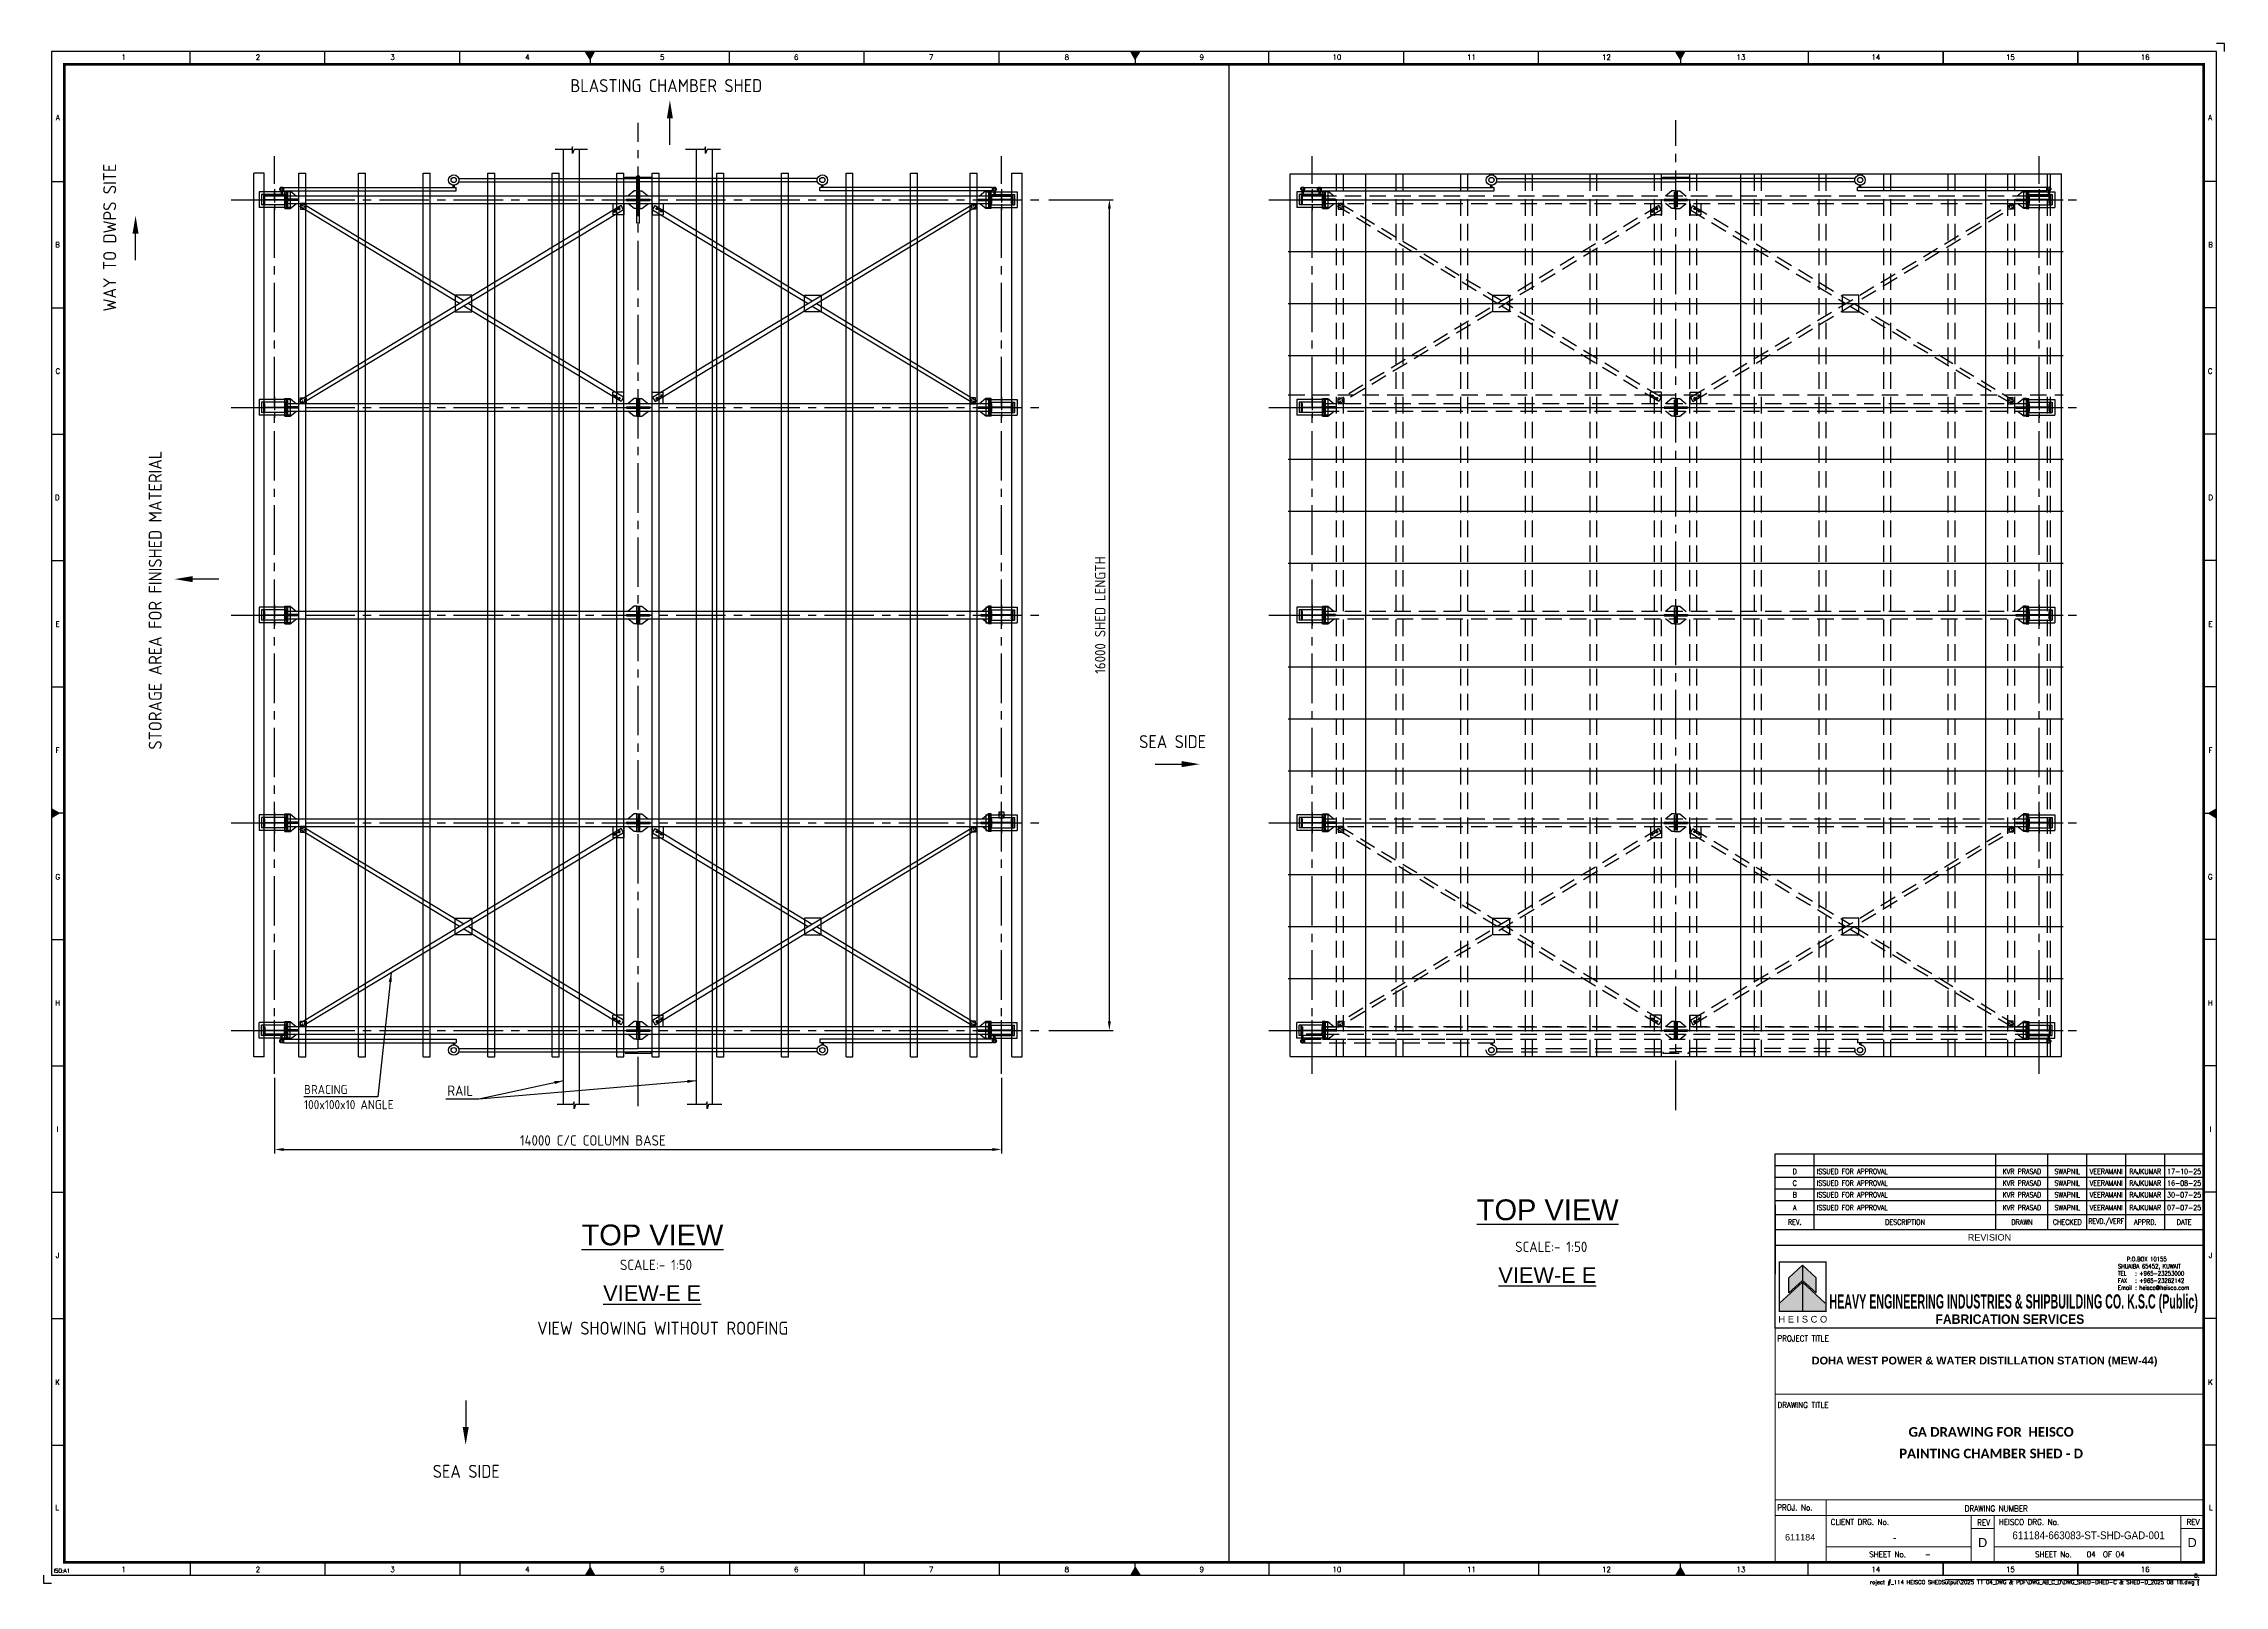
# Model space of a CAD drawing. Header units: millimetres. Extents: x -66 to 3621, y -1 to 3307.
# Drawn here: x 2781 to 3621, y 2713 to 3307 of the extents above; entities that cross this region are included whole.
import ezdxf
from ezdxf.enums import TextEntityAlignment as Align

# ---------------------------------------------------------------- set-up
doc = ezdxf.new("R2010")
doc.units = ezdxf.units.MM
doc.linetypes.add('CENTER2', pattern=[28.575, 19.05, -3.175, 3.175, -3.175])
doc.linetypes.add('DASHED2', pattern=[9.525, 6.35, -3.175])
for name, color, linetype in [('BORDER', 6, 'Continuous'), ('HEISCO', 7, 'Continuous'), ('MAIN-1', 7, 'Continuous'), ('MAIN-2', 7, 'Continuous'), ('TABLE', 4, 'Continuous')]:
    doc.layers.add(name, color=color, linetype=linetype)
doc.styles.add('ACISOTS', font='isocp.shx')
doc.styles.add('arial', font='arial.ttf')
doc.styles.add('HEISCO', font='ariblk.ttf')
doc.styles.add('HEISCO.', font='arial.ttf')
doc.styles.add('LOGO', font='ROMANS.SHX')
doc.styles.add('ROMANS', font='romans.shx', dxfattribs={"width": 0.8})
doc.styles.get("Standard").update_dxf_attribs({"font": 'arial.ttf'})
doc.dimstyles.new('ISO-25', dxfattribs={"dimtxt": 4, "dimasz": 3.5, "dimexe": 1.5, "dimexo": 1.5, "dimgap": 1.5, "dimtad": 1, "dimtxsty": 'Standard', "dimcen": 0, "dimadec": 0, "dimazin": 0, "dimtfac": 1, "dimtmove": 0, "dimatfit": 3, "dimfxl": 1, "dimarcsym": 0})

# ---------------------------------------------------------------- blocks, each defined once
blk = doc.blocks.new('A$7E964123B22159')
for p, q in [((0, 432), (142, 432)), ((0, 432), (0, 423)), ((0, 423), (58, 423)), ((84, 423), (142, 423)), ((142, 432), (142, 423)), ((58, 42), (0, 42)), ((0, 42), (0, 34)), ((142, 34), (0, 34)), ((68, 413), (68, 53)), ((74, 413), (74, 53)), ((142, 42), (84, 42)), ((142, 42), (142, 34))]:
    blk.add_line(p, q)
at = {"color": 3, "linetype": 'CENTER2', "ltscale": 0.5}
blk.add_line((71, 465), (71, 0), dxfattribs=at)
at = {"extrusion": (0, 0, -1)}
for centre, start, end in [((-58, 413), 90, 180), ((-84, 53), 270, 0)]:
    blk.add_arc(centre, 10.2, start, end, dxfattribs=at)
for centre, start, end in [((84, 413), 90, 180), ((58, 53), 270, 0)]:
    blk.add_arc(centre, 10.2, start, end)
blk = doc.blocks.new('A$7E96C11A1D26A')
at = {"color": 6}
for p, q in [((60, 35), (0, 35)), ((0, 35), (0, 5)), ((60, 5), (0, 5)), ((60, 35), (60, 5))]:
    blk.add_line(p, q, dxfattribs=at)
for p, q in [((55, 30), (5, 30)), ((5, 30), (5, 10)), ((55, 10), (5, 10)), ((8.5, 30), (8.5, 10)), ((10.1, 30), (10.1, 10)), ((49.9, 30), (49.9, 10)), ((51.5, 30), (51.5, 10)), ((55, 30), (55, 10))]:
    blk.add_line(p, q)
at = {"color": 3, "linetype": 'CENTER2'}
blk.add_line((30, 40), (30, 0), dxfattribs=at)
at = {"xscale": 0.1, "yscale": 0.1, "zscale": 0.1, "rotation": 90}
blk.add_blockref('A$7E964123B22159', (53.3, 12.9), dxfattribs=at)
blk = doc.blocks.new('A$7E966B1D25363')
at = {"layer": 'MAIN-1'}
for p, q in [((0.1, 1.6), (0, 1.5)), ((0, 1.5), (0.1, 1.4)), ((0.2, 1.8), (0.1, 1.8)), ((0.1, 1.8), (0.1, 1.7)), ((0.1, 1.7), (0.1, 1.6)), ((0.1, 1.4), (0.1, 1.3)), ((0.1, 1.3), (0.1, 1.2)), ((0.1, 1.2), (0.2, 1.2)), ((0.3, 2), (0.2, 1.9)), ((0.2, 1.9), (0.2, 1.8)), ((0.2, 1.2), (0.2, 1.1)), ((0.2, 1.1), (0.3, 1)), ((0.4, 2.1), (0.3, 2.1)), ((0.3, 2.1), (0.3, 2)), ((0.3, 1), (0.3, 0.9)), ((0.3, 0.9), (0.4, 0.9)), ((0.5, 2.3), (0.4, 2.2)), ((0.4, 2.2), (0.4, 2.1)), ((0.4, 0.9), (0.4, 0.8)), ((0.4, 0.8), (0.5, 0.7)), ((0.6, 2.5), (0.5, 2.4)), ((0.5, 2.4), (0.5, 2.4)), ((0.5, 2.4), (0.5, 2.3)), ((0.5, 0.7), (0.5, 0.6)), ((0.5, 0.6), (0.5, 0.6)), ((0.5, 0.6), (0.6, 0.5)), ((0.7, 2.7), (0.6, 2.6)), ((0.6, 2.6), (0.6, 2.5)), ((0.6, 0.5), (0.6, 0.4)), ((0.6, 0.4), (0.7, 0.3)), ((0.8, 2.8), (0.7, 2.7)), ((0.7, 2.7), (0.7, 2.7)), ((0.7, 0.3), (0.7, 0.3)), ((0.7, 0.3), (0.8, 0.2)), ((0.9, 3), (0.8, 2.9)), ((0.8, 2.9), (0.8, 2.8)), ((0.8, 0.2), (0.8, 0.1)), ((0.8, 0.1), (0.9, 0)), ((1, 3), (0.9, 3)), ((0.9, 0), (1, 0)), ((1.1, 3), (1, 3)), ((1, 0), (1.1, 0)), ((1.2, 3), (1.1, 3)), ((1.1, 0), (1.2, 0)), ((1.3, 3), (1.2, 3)), ((1.2, 0), (1.3, 0)), ((1.4, 3), (1.3, 3)), ((1.3, 3), (1.3, 3)), ((1.3, 0), (1.3, 0)), ((1.3, 0), (1.4, 0)), ((1.5, 3), (1.4, 3)), ((1.4, 0), (1.5, 0)), ((1.6, 3), (1.5, 3)), ((1.5, 0), (1.6, 0)), ((1.7, 3), (1.6, 3)), ((1.6, 0), (1.7, 0)), ((1.8, 3), (1.7, 3)), ((1.7, 0), (1.8, 0)), ((1.9, 3), (1.8, 3)), ((1.8, 0), (1.9, 0)), ((2, 3), (1.9, 3)), ((1.9, 3), (1.9, 3)), ((1.9, 0), (1.9, 0)), ((1.9, 0), (2, 0)), ((2.1, 3), (2, 3)), ((2, 0), (2.1, 0)), ((2.2, 3), (2.1, 3)), ((2.1, 0), (2.2, 0)), ((2.3, 3), (2.2, 3)), ((2.2, 0), (2.3, 0)), ((2.4, 3), (2.3, 3)), ((2.3, 0), (2.4, 0)), ((2.5, 3), (2.4, 3)), ((2.4, 0), (2.5, 0)), ((2.6, 3), (2.5, 3)), ((2.5, 0), (2.6, 0)), ((2.6, 2.9), (2.6, 3)), ((2.7, 2.8), (2.6, 2.9)), ((2.6, 0.1), (2.7, 0.2)), ((2.6, 0), (2.6, 0.1)), ((2.7, 2.7), (2.7, 2.8)), ((2.8, 2.7), (2.7, 2.7)), ((2.7, 0.2), (2.7, 0.3)), ((2.7, 0.3), (2.8, 0.3)), ((2.8, 2.6), (2.8, 2.7)), ((2.9, 2.5), (2.8, 2.6)), ((2.8, 0.4), (2.9, 0.5)), ((2.8, 0.3), (2.8, 0.4)), ((2.9, 2.4), (2.9, 2.5)), ((3, 2.4), (2.9, 2.4)), ((2.9, 0.5), (2.9, 0.6)), ((2.9, 0.6), (3, 0.6)), ((3, 2.3), (3, 2.4)), ((3.1, 2.2), (3, 2.3)), ((3, 0.7), (3.1, 0.8)), ((3, 0.6), (3, 0.7)), ((3.1, 2.1), (3.1, 2.2)), ((3.2, 2), (3.1, 2.1)), ((3.1, 2.1), (3.1, 2.1)), ((3.1, 0.9), (3.2, 1)), ((3.1, 0.8), (3.1, 0.9)), ((3.1, 0.9), (3.1, 0.9)), ((3.2, 1.9), (3.2, 2)), ((3.3, 1.8), (3.2, 1.9)), ((3.2, 1.1), (3.3, 1.2)), ((3.2, 1), (3.2, 1.1)), ((3.4, 1.7), (3.3, 1.8)), ((3.3, 1.8), (3.3, 1.8)), ((3.3, 1.2), (3.4, 1.3)), ((3.3, 1.2), (3.3, 1.2)), ((3.4, 1.6), (3.4, 1.7)), ((3.5, 1.5), (3.4, 1.6)), ((3.4, 1.4), (3.5, 1.5)), ((3.4, 1.3), (3.4, 1.4))]:
    blk.add_line(p, q, dxfattribs=at)
for radius, start, end in [(1.37, 0, 180), (1.37, 180, 0), (1, 0, 180), (1, 180, 0), (0.865, 0, 180), (0.865, 180, 0)]:
    blk.add_arc((1.7, 1.5), radius, start, end, dxfattribs=at)
at = {"layer": 'MAIN-2'}
for p, q in [((0, 1.5), (0, 1.5)), ((0.9, 3), (0.9, 3)), ((0.9, 0), (0.9, 0)), ((2.6, 3), (2.6, 3)), ((2.6, 0), (2.6, 0)), ((3.5, 1.5), (3.5, 1.5))]:
    blk.add_line(p, q, dxfattribs=at)
for radius, start, end in [(1.37, 0, 180), (1.37, 180, 0), (1, 0, 180), (1, 180, 0)]:
    blk.add_arc((1.7, 1.5), radius, start, end, dxfattribs=at)
blk = doc.blocks.new('*D5909')
at = {"color": 0, "lineweight": -2}
for p, q in [((3167.89, 3247.21), (3192.67, 3247.21)), ((3191.17, 2930.71), (3191.17, 3243.71)), ((3167.89, 2927.21), (3192.67, 2927.21))]:
    blk.add_line(p, q, dxfattribs=at)
at = {"color": 0}
for points in [[(3191.75, 3243.71), (3190.58, 3243.71), (3191.17, 3247.21)], [(3190.58, 2930.71), (3191.75, 2930.71), (3191.17, 2927.21)]]:
    blk.add_solid(points, dxfattribs=at)
at = {"layer": 'Defpoints', "color": 0}
for p in [(3166.39, 3247.21), (3191.17, 3247.21), (3166.39, 2927.21)]:
    blk.add_point(p, dxfattribs=at)
at = {"color": 0, "insert": (3187.64, 3087.21), "char_height": 4, "attachment_point": 5, "rotation": 90, "style": 'ACISOTS'}
blk.add_mtext('16000 SHED LENGTH', dxfattribs=at)
blk = doc.blocks.new('*D5910')
at = {"color": 0, "lineweight": -2}
for p, q in [((2869.62, 2908.94), (2869.62, 2879.84)), ((3149.62, 2908.94), (3149.62, 2879.84)), ((2873.12, 2881.34), (3146.12, 2881.34))]:
    blk.add_line(p, q, dxfattribs=at)
at = {"color": 0}
for points in [[(2873.12, 2881.92), (2873.12, 2880.76), (2869.62, 2881.34)], [(3146.12, 2880.76), (3146.12, 2881.92), (3149.62, 2881.34)]]:
    blk.add_solid(points, dxfattribs=at)
at = {"layer": 'Defpoints', "color": 0}
for p in [(2869.62, 2910.44), (3149.62, 2910.44), (3149.62, 2881.34)]:
    blk.add_point(p, dxfattribs=at)
at = {"color": 0, "insert": (2992.17, 2884.84), "char_height": 4, "attachment_point": 5, "style": 'ACISOTS'}
blk.add_mtext('14000 C/C COLUMN BASE', dxfattribs=at)
blk = doc.blocks.new('A$7E96D10181D398')
blk.add_line((1.17, 0), (1.17, 10.14))
blk.add_solid([(0, 10.14), (2.33, 10.14), (1.17, 17.14)])
blk = doc.blocks.new('A1B')
at = {"layer": 'BORDER', "color": 1}
for p, q in [((56.44, 585), (56.44, 590)), ((56.44, 585), (56.44, 590)), ((108.38, 585), (108.38, 590)), ((108.38, 585), (108.38, 590)), ((160.31, 585), (160.31, 590)), ((160.31, 585), (160.31, 590)), ((264.19, 585), (264.19, 590)), ((316.12, 585), (316.12, 590)), ((368.06, 585), (368.06, 590)), ((471.94, 585), (471.94, 590)), ((523.88, 585), (523.88, 590)), ((575.81, 585), (575.81, 590)), ((679.69, 590), (679.69, 585)), ((731.63, 590), (731.63, 585)), ((731.63, 585), (731.63, 590)), ((731.63, 590), (731.63, 585)), ((783.56, 590), (783.56, 585)), ((783.56, 585), (783.56, 590)), ((3, 539.83), (8, 539.83)), ((837, 539.83), (832, 539.83)), ((3, 491.17), (8, 491.17)), ((837, 491.17), (832, 491.17)), ((3, 442.5), (8, 442.5)), ((837, 442.5), (832, 442.5)), ((3, 393.84), (8, 393.84)), ((837, 393.84), (832, 393.84)), ((3, 345.17), (8, 345.17)), ((837, 345.17), (832, 345.17)), ((3, 247.84), (8, 247.84)), ((837, 247.84), (832, 247.84)), ((3, 199.17), (8, 199.17)), ((837, 199.17), (832, 199.17)), ((3, 150.51), (8, 150.51)), ((837, 150.51), (832, 150.51)), ((3, 101.84), (8, 101.84)), ((837, 101.84), (832, 101.84)), ((3, 53.17), (8, 53.17)), ((837, 53.17), (832, 53.17)), ((56.44, 8), (56.44, 3)), ((108.38, 8), (108.38, 3)), ((160.31, 8), (160.31, 3)), ((264.19, 8), (264.19, 3)), ((316.12, 8), (316.12, 3)), ((368.06, 8), (368.06, 3)), ((471.94, 8), (471.94, 3)), ((523.88, 8), (523.88, 3)), ((575.81, 8), (575.81, 3)), ((679.69, 3), (679.69, 8)), ((731.63, 3), (731.63, 8)), ((731.63, 8), (731.63, 3)), ((731.63, 3), (731.63, 8)), ((783.56, 3), (783.56, 8)), ((783.56, 8), (783.56, 3))]:
    blk.add_line(p, q, dxfattribs=at)
at = {"layer": 'BORDER'}
for p, q in [((210.5, 587), (208.77, 590)), ((210.5, 590), (210.5, 585)), ((210.5, 587), (212.23, 590)), ((420.5, 587), (418.77, 590)), ((420.5, 590), (420.5, 585)), ((420.5, 587), (422.23, 590)), ((630.5, 587), (628.77, 590)), ((630.5, 590), (630.5, 585)), ((630.5, 587), (632.23, 590)), ((210.5, 588), (210.5, 585)), ((210.5, 588), (210.5, 585)), ((420.5, 588), (420.5, 585)), ((6, 296.5), (3, 298.23)), ((8, 296.5), (3, 296.5)), ((6, 296.5), (3, 294.77)), ((832, 296.5), (837, 296.5)), ((834, 296.5), (837, 298.23)), ((834, 296.5), (837, 294.77)), ((210.5, 6), (208.77, 3)), ((210.5, 5), (210.5, 8)), ((210.5, 5), (210.5, 8)), ((210.5, 3), (210.5, 8)), ((210.5, 6), (212.23, 3)), ((420.5, 6), (418.77, 3)), ((420.5, 5), (420.5, 8)), ((420.5, 3), (420.5, 8)), ((420.5, 6), (422.23, 3)), ((630.5, 6), (628.77, 3)), ((630.5, 3), (630.5, 8)), ((630.5, 6), (632.23, 3))]:
    blk.add_line(p, q, dxfattribs=at)
blk.add_lwpolyline([(837, 3), (837, 590), (3, 590), (3, 3)], close=True, dxfattribs=at)
at = {"layer": 'BORDER', "color": 1}
for points in [[(840, 590), (840, 593), (837, 593)], [(0, 3), (0, 0), (3, 0)]]:
    blk.add_lwpolyline(points, dxfattribs=at)
at = {"layer": 'BORDER', "const_width": 1}
blk.add_lwpolyline([(8, 8), (832, 8), (832, 585), (8, 585)], close=True, dxfattribs=at)
at = {"layer": 'BORDER'}
for points in [[(212.23, 590), (208.77, 590), (210.5, 587)], [(422.23, 590), (418.77, 590), (420.5, 587)], [(632.23, 590), (628.77, 590), (630.5, 587)], [(3, 298.23), (3, 294.77), (6, 296.5)], [(837, 298.23), (837, 294.77), (834, 296.5)], [(212.23, 3), (208.77, 3), (210.5, 6)], [(422.23, 3), (418.77, 3), (420.5, 6)], [(632.23, 3), (628.77, 3), (630.5, 6)]]:
    blk.add_solid(points, dxfattribs=at)
at = {"color": 11, "insert": (830.38, 1.34), "char_height": 1.5, "width": 401.355, "attachment_point": 6, "style": 'ROMANS'}
blk.add_mtext('{\\W1;\\C1;D:\\Project #_114 HEISCO SHEDS\\Output\\2025 11 04_DWG & PDF\\DWG_AB_C_D\\DWG_SHED-D\\SHED-C & SHED-D_2025 08 16.dwg }', dxfattribs=at)
at = {"layer": 'BORDER', "color": 1, "style": 'ROMANS'}
for s, height, p in [('1', 2, (30.81, 586.75)), ('2', 2, (82.56, 586.75)), ('3', 2, (134.41, 586.75)), ('4', 2, (186.37, 586.75)), ('5', 2, (238.32, 586.75)), ('6', 2, (289.89, 586.75)), ('7', 2, (341.88, 586.75)), ('8', 2, (394.13, 586.75)), ('9', 2, (446.1, 586.75)), ('10', 2, (498.13, 586.75)), ('11', 2, (549.97, 586.75)), ('12', 2, (601.96, 586.75)), ('13', 2, (653.79, 586.75)), ('14', 2, (705.77, 586.75)), ('15', 2, (757.56, 586.75)), ('16', 2, (809.48, 586.75)), ('A', 2, (5.48, 563.52)), ('A', 2, (834.52, 563.52)), ('B', 2, (5.35, 514.55)), ('B', 2, (834.65, 514.55)), ('C', 2, (5.49, 465.84)), ('C', 2, (834.51, 465.84)), ('D', 2, (5.25, 417.17)), ('D', 2, (834.75, 417.17)), ('E', 2, (5.39, 368.4)), ('E', 2, (834.61, 368.4)), ('F', 2, (5.34, 319.81)), ('F', 2, (834.66, 319.81)), ('G', 2, (5.44, 271.07)), ('G', 2, (834.56, 271.07)), ('H', 2, (5.43, 222.46)), ('H', 2, (834.57, 222.46)), ('I', 2, (5.31, 173.82)), ('I', 2, (834.69, 173.82)), ('J', 2, (5.33, 125.23)), ('J', 2, (834.67, 125.23)), ('K', 2, (5.38, 76.36)), ('K', 2, (834.62, 76.36)), ('L', 2, (5.2, 28.07)), ('L', 2, (834.8, 28.07)), ('ISO:A1', 1.5, (7.03, 4)), ('1', 2, (30.81, 4.25)), ('2', 2, (82.56, 4.25)), ('3', 2, (134.41, 4.25)), ('4', 2, (186.37, 4.25)), ('5', 2, (238.32, 4.25)), ('6', 2, (289.89, 4.25)), ('7', 2, (341.88, 4.25)), ('8', 2, (394.13, 4.25)), ('9', 2, (446.1, 4.25)), ('10', 2, (498.13, 4.25)), ('11', 2, (549.97, 4.25)), ('12', 2, (601.96, 4.25)), ('13', 2, (653.79, 4.25)), ('14', 2, (705.77, 4.25)), ('15', 2, (757.56, 4.25)), ('16', 2, (809.48, 4.25))]:
    blk.add_text(s, height=height, dxfattribs=at).set_placement(p, align=Align.CENTER)
blk = doc.blocks.new('A$C61D9601B')
at = {"layer": 'HEISCO'}
for color, points in [(34, [(5.84, -8.9), (5.84, -15.38), (11.66, -10.02), (11.66, -3.54)]), (40, [(11.66, -3.54), (11.66, -10.02), (17.48, -15.38), (17.48, -8.9)]), (142, [(1.66, -19.99), (1.66, -23.3), (11.66, -23.3), (11.66, -10.78)]), (138, [(11.66, -10.78), (11.66, -23.3), (21.66, -23.3), (21.66, -19.99)])]:
    blk.add_hatch(color=color, dxfattribs=at).paths.add_polyline_path(points)
blk.add_line((11.66, -10.78), (11.66, -23.3))
blk.add_line((11.66, -10.78), (11.66, -23.3))
at = {"layer": 'HEISCO', "color": 142, "true_color": 0x00a8e1}
blk.add_line((11.66, -10.78), (1.66, -19.99), dxfattribs=at)
at = {"layer": 'HEISCO', "color": 138, "true_color": 0x004961}
for q in [(11.66, -23.3), (21.38, -19.73), (11.66, -23.3)]:
    blk.add_line((11.66, -10.78), q, dxfattribs=at)
at = {"layer": 'HEISCO', "color": 142, "true_color": 0x00a8e1, "const_width": 0.559}
blk.add_lwpolyline([(21.66, -23.3), (21.66, -2.17), (1.66, -2.17), (1.66, -23.3)], close=True, dxfattribs=at)
at = {"layer": 'HEISCO', "color": 34, "true_color": 0xa85400}
blk.add_lwpolyline([(5.84, -8.9), (11.66, -3.54), (11.66, -10.02), (5.84, -15.38)], close=True, dxfattribs=at)
at = {"layer": 'HEISCO', "color": 40, "true_color": 0xffc038}
blk.add_lwpolyline([(17.48, -8.9), (11.66, -3.54), (11.66, -10.02), (17.48, -15.38)], close=True, dxfattribs=at)
at = {"layer": 'HEISCO', "color": 7, "linetype": 'Continuous', "style": 'HEISCO.'}
blk.add_text('H E I S C O', height=2.8666, dxfattribs=at).set_placement((11.77, -26.65), align=Align.MIDDLE_CENTER)
blk = doc.blocks.new('165-HEISCO')
at = {"layer": 'HEISCO', "color": 6}
blk.add_lwpolyline([(0, 32), (165, 32), (165, 0), (0, 0)], close=True, dxfattribs=at)
at = {"layer": 'HEISCO', "xscale": 0.9, "yscale": 0.9, "zscale": 0.9}
blk.add_blockref('A$C61D9601B', (0.03, 27.46), dxfattribs=at)
at = {"layer": 'HEISCO', "color": 7, "linetype": 'ByBlock', "style": 'HEISCO', "width": 0.471616}
blk.add_text('HEAVY ENGINEERING INDUSTRIES & SHIPBUILDING CO. K.S.C (Public)', height=5.5, dxfattribs=at).set_placement((20.87, 7.57), (162.79, 7.57), align=Align.FIT)
at = {"layer": 'HEISCO', "color": 7, "linetype": 'ByBlock', "style": 'HEISCO', "width": 0.8}
blk.add_text('FABRICATION SERVICES', height=3.6667, dxfattribs=at).set_placement((90.37, 3.51), align=Align.MIDDLE_CENTER)
at = {"layer": 'HEISCO', "color": 3, "insert": (131.98, 27.45), "char_height": 1.65, "width": 30.9183, "attachment_point": 1, "style": 'LOGO'}
blk.add_mtext('\\pxsm1,ql;   {\\W0.9;P.O.BOX 10155\\P\\pt3,4;SHUAIBA 65452, KUWAIT \\P\\pt4;TEL^I: +965-23253000 \\PFAX^I: +965-23262142 \\PEmail^I: heisco@heisco.com}', dxfattribs=at)
blk = doc.blocks.new('*T6013')
at = {"layer": 'TABLE', "color": 4}
for p, q in [((0, 35.16), (165, 35.16)), ((0, 0), (0, 35.16)), ((15, 6), (15, 35.16)), ((85, 6), (85, 35.16)), ((105, 6), (105, 35.16)), ((120, 6), (120, 35.16)), ((135, 6), (135, 35.16)), ((150, 6), (150, 35.16)), ((165, 0), (165, 35.16)), ((0, 11.77), (165, 11.77)), ((0, 6), (15, 6)), ((0, 0), (165, 0))]:
    blk.add_line(p, q, dxfattribs=at)
at = {"layer": 'TABLE', "color": 8}
for p, q in [((0, 30.66), (165, 30.66)), ((0, 26.16), (165, 26.16)), ((0, 21.66), (165, 21.66)), ((0, 17.16), (165, 17.16))]:
    blk.add_line(p, q, dxfattribs=at)
at = {"layer": 'TABLE', "color": 0, "lineweight": -2}
blk.add_line((15, 6), (165, 6), dxfattribs=at)
at = {"layer": 'TABLE', "color": 7}
for s, insert, char_height, width, attachment_point, style in [('D', (7.5, 28.41), 2, 13, 5, 'ROMANS'), ('ISSUED FOR APPROVAL', (16, 28.41), 2, 68, 4, 'ROMANS'), ('KVR PRASAD', (95, 28.41), 2, 18, 5, 'ROMANS'), ('SWAPNIL', (112.5, 28.41), 2, 13, 5, 'ROMANS'), ('VEERAMANI', (127.5, 28.41), 2, 13, 5, 'ROMANS'), ('RAJKUMAR', (142.5, 28.41), 2, 13, 5, 'ROMANS'), ('17-10-25', (157.5, 28.41), 2, 13, 5, 'ROMANS'), ('C', (7.5, 23.91), 2, 13, 5, 'ROMANS'), ('B', (7.5, 19.41), 2, 13, 5, 'ROMANS'), ('ISSUED FOR APPROVAL', (16, 23.91), 2, 68, 4, 'ROMANS'), ('ISSUED FOR APPROVAL', (16, 19.41), 2, 68, 4, 'ROMANS'), ('KVR PRASAD', (95, 23.91), 2, 18, 5, 'ROMANS'), ('KVR PRASAD', (95, 19.41), 2, 18, 5, 'ROMANS'), ('SWAPNIL', (112.5, 23.91), 2, 13, 5, 'ROMANS'), ('SWAPNIL', (112.5, 19.41), 2, 13, 5, 'ROMANS'), ('VEERAMANI', (127.5, 23.91), 2, 13, 5, 'ROMANS'), ('VEERAMANI', (127.5, 19.41), 2, 13, 5, 'ROMANS'), ('RAJKUMAR', (142.5, 23.91), 2, 13, 5, 'ROMANS'), ('RAJKUMAR', (142.5, 19.41), 2, 13, 5, 'ROMANS'), ('30-07-25', (157.5, 19.41), 2, 13, 5, 'ROMANS'), ('16-08-25', (157.5, 23.91), 2, 13, 5, 'ROMANS'), ('{\\W0.9;REV.}', (7.5, 8.89), 2, 13, 5, 'ROMANS'), ('{\\W0.9;DESCRIPTION}', (50, 8.89), 2, 68, 5, 'ROMANS'), ('{\\W0.9;DRAWN}', (95, 8.89), 2, 18, 5, 'ROMANS'), ('{\\W0.9;CHECKED}', (112.5, 8.89), 2, 13, 5, 'ROMANS'), ('{\\W0.7;REVD./VERF}', (127.5, 8.89), 2, 13, 5, 'ROMANS'), ('{\\W0.9;APPRD.}', (142.5, 8.89), 2, 13, 5, 'ROMANS'), ('{\\W0.9;DATE}', (157.5, 8.89), 2, 13, 5, 'ROMANS'), ('{\\C7;REVISION}', (82.5, 3), 2.5, 163, 5, 'arial')]:
    blk.add_mtext(s, dxfattribs=dict(at, insert=insert, char_height=char_height, width=width, attachment_point=attachment_point, style=style))
at = {"layer": 'TABLE', "color": 3, "char_height": 2, "style": 'ROMANS'}
for s, insert, width, attachment_point in [('A', (7.5, 14.46), 13, 5), ('ISSUED FOR APPROVAL', (16, 14.46), 68, 4), ('KVR PRASAD', (95, 14.46), 18, 5), ('SWAPNIL', (112.5, 14.46), 13, 5), ('VEERAMANI', (127.5, 14.46), 13, 5), ('RAJKUMAR', (142.5, 14.46), 13, 5), ('07-07-25', (157.5, 14.46), 13, 5)]:
    blk.add_mtext(s, dxfattribs=dict(at, insert=insert, width=width, attachment_point=attachment_point))

msp = doc.modelspace()

# ---------------------------------------------------------------- linework, layer by layer
for p, q in [((3237.21691, 3299.33669), (3237.21691, 2722.33669)), ((2861.64364, 2916.98405), (2861.64364, 3257.43365)), ((2865.64364, 3257.43365), (2861.64364, 3257.43365)), ((2865.64364, 2916.98405), (2865.64364, 3257.43365)), ((2873.10364, 3251.93365), (2939.62364, 3251.93365)), ((2873.10364, 3250.64005), (2873.10364, 3251.93365)), ((2878.99778, 2916.98405), (2878.99778, 3257.43365)), ((2878.99778, 3257.43365), (2881.66846, 3257.43365)), ((2881.66846, 2916.98405), (2881.66846, 3257.43365)), ((2901.97305, 2916.98405), (2901.97305, 3257.43365)), ((2901.97305, 3257.43365), (2904.64373, 3257.43365)), ((2904.64373, 2916.98405), (2904.64373, 3257.43365)), ((2926.84922, 2916.98405), (2926.84922, 3257.43365)), ((2926.84922, 3257.43365), (2929.5199, 3257.43365)), ((2929.5199, 2916.98405), (2929.5199, 3257.43365)), ((2938.37364, 3251.93365), (2938.37364, 3252.80253)), ((2938.87364, 3251.93365), (2938.87364, 3252.80253)), ((2939.62364, 3250.64005), (2939.62364, 3251.93365)), ((2940.51616, 3255.43365), (3009.62364, 3255.43365)), ((2940.51616, 3254.14005), (3009.62364, 3254.14005)), ((2951.72546, 2916.98405), (2951.72546, 3257.43365)), ((2951.72546, 3257.43365), (2954.39614, 3257.43365)), ((2954.39614, 2916.98405), (2954.39614, 3257.43365)), ((2976.60155, 2916.98405), (2976.60155, 3257.43365)), ((2976.60155, 3257.43365), (2979.27223, 3257.43365)), ((2979.27223, 2916.98405), (2979.27223, 3257.43365)), ((3001.47772, 2916.98405), (3001.47772, 3257.43365)), ((3001.47772, 3257.43365), (3004.1484, 3257.43365)), ((3004.1484, 2916.98405), (3004.1484, 3257.43365)), ((3004.62364, 3255.93365), (3014.62364, 3255.93365)), ((3004.62364, 3255.43365), (3004.62364, 3255.93365)), ((3009.12364, 3238.11885), (3009.12364, 3256.29885)), ((3010.12364, 3256.29885), (3009.12364, 3256.29885)), ((3078.73111, 3255.43365), (3009.62364, 3255.43365)), ((3078.73111, 3254.14005), (3009.62364, 3254.14005)), ((3009.62364, 3241.01355), (3009.62364, 3253.40415)), ((3010.12364, 3238.11885), (3010.12364, 3256.29885)), ((3014.62364, 3255.43365), (3014.62364, 3255.93365)), ((3015.09887, 2916.98405), (3015.09887, 3257.43365)), ((3015.09887, 3257.43365), (3017.76955, 3257.43365)), ((3017.76955, 2916.98405), (3017.76955, 3257.43365)), ((3039.97504, 2916.98405), (3039.97504, 3257.43365)), ((3039.97504, 3257.43365), (3042.64572, 3257.43365)), ((3042.64572, 2916.98405), (3042.64572, 3257.43365)), ((3064.85113, 2916.98405), (3064.85113, 3257.43365)), ((3064.85113, 3257.43365), (3067.52181, 3257.43365)), ((3067.52181, 2916.98405), (3067.52181, 3257.43365)), ((3079.62364, 3250.64005), (3079.62364, 3251.93365)), ((3146.14364, 3251.93365), (3079.62364, 3251.93365)), ((3080.37364, 3251.93365), (3080.37364, 3252.80253)), ((3080.87364, 3251.93365), (3080.87364, 3252.80253)), ((3089.72737, 2916.98405), (3089.72737, 3257.43365)), ((3089.72737, 3257.43365), (3092.39805, 3257.43365)), ((3092.39805, 2916.98405), (3092.39805, 3257.43365)), ((3114.60354, 2916.98405), (3114.60354, 3257.43365)), ((3114.60354, 3257.43365), (3117.27422, 3257.43365)), ((3117.27422, 2916.98405), (3117.27422, 3257.43365)), ((3137.57881, 2916.98405), (3137.57881, 3257.43365)), ((3137.57881, 3257.43365), (3140.24949, 3257.43365)), ((3140.24949, 2916.98405), (3140.24949, 3257.43365)), ((3146.14364, 3250.64005), (3146.14364, 3251.93365)), ((3153.60364, 2916.98405), (3153.60364, 3257.43365)), ((3153.60364, 3257.43365), (3157.60364, 3257.43365)), ((3157.60364, 2916.98405), (3157.60364, 3257.43365)), ((3260.7588, 3257.20885), (3557.9188, 3257.20885)), ((3260.7588, 2917.20885), (3260.7588, 3257.20885)), ((3266.3588, 3251.93365), (3339.3388, 3251.93365)), ((3266.3588, 3250.64005), (3266.3588, 3251.93365)), ((3272.8188, 3250.64005), (3272.8188, 3251.93365)), ((3289.9388, 2917.20885), (3289.9388, 3257.20885)), ((3338.0888, 3251.93365), (3338.0888, 3252.80253)), ((3338.5888, 3251.93365), (3338.5888, 3252.80253)), ((3339.3388, 3250.64005), (3339.3388, 3251.93365)), ((3340.23133, 3255.43365), (3409.3388, 3255.43365)), ((3340.23133, 3254.14005), (3409.3388, 3254.14005)), ((3404.3388, 3255.93365), (3414.3388, 3255.93365)), ((3404.3388, 3255.43365), (3404.3388, 3255.93365)), ((3478.3388, 3255.43365), (3409.3388, 3255.43365)), ((3478.3388, 3254.14005), (3409.3388, 3254.14005)), ((3414.3388, 3255.43365), (3414.3388, 3255.93365)), ((3434.3388, 2917.20885), (3434.3388, 3257.20885)), ((3478.3388, 3254.14005), (3478.3388, 3255.43365)), ((3479.3388, 3250.64005), (3479.3388, 3251.93365)), ((3552.3188, 3251.93365), (3479.3388, 3251.93365)), ((3480.0888, 3251.93365), (3480.0888, 3252.80253)), ((3480.5888, 3251.93365), (3480.5888, 3252.80253)), ((3528.7388, 2917.20885), (3528.7388, 3257.20885)), ((3552.3188, 3250.64005), (3552.3188, 3251.93365)), ((3557.9188, 2917.20885), (3557.9188, 3257.20885)), ((2873.60364, 3249.12685), (2865.64364, 3249.12685)), ((2873.60364, 3248.62685), (2865.64364, 3248.62685)), ((2872.10364, 3250.53685), (2872.10364, 3249.12685)), ((2872.60364, 3250.53685), (2872.10364, 3250.53685)), ((2872.60364, 3250.53685), (2872.60364, 3249.12685)), ((2873.10364, 3250.64005), (2939.62364, 3250.64005)), ((2873.60364, 3243.79085), (2873.60364, 3250.62685)), ((2873.60364, 3250.62685), (2874.60364, 3250.62685)), ((3145.64364, 3248.62685), (2873.60364, 3248.62685)), ((2873.60364, 3245.79085), (3145.64364, 3245.79085)), ((2873.60364, 3243.79085), (2874.60364, 3243.79085)), ((2874.10364, 3250.62685), (2874.10364, 3243.79085)), ((2874.60364, 3250.62685), (2874.60364, 3243.79085)), ((2874.60364, 3250.62685), (2875.60364, 3250.62685)), ((2874.60364, 3243.79085), (2875.60364, 3243.79085)), ((2875.60364, 3250.62685), (2878.08502, 3248.62685)), ((2875.60364, 3243.79085), (2878.08502, 3245.79085)), ((2878.60364, 3247.45885), (2878.60364, 3246.95885)), ((2880.19261, 3245.759), (2879.35007, 3244.60292)), ((3003.07303, 3244.99524), (2879.35007, 3169.81477)), ((2940.88874, 3207.20885), (2879.35007, 3244.60292)), ((2880.17457, 3244.75903), (2880.54732, 3245.13178)), ((2880.17457, 3244.75903), (2880.54732, 3245.13178)), ((2942.5043, 3208.19055), (2880.19261, 3245.759)), ((3003.99526, 3243.30076), (2880.19261, 3168.65869)), ((2880.95482, 3244.24629), (2881.32757, 3244.61905)), ((2880.95482, 3244.24629), (2881.32757, 3244.61905)), ((2999.90942, 3245.79085), (2999.90942, 3241.35085)), ((3002.78248, 3244.02459), (3000.12397, 3242.5209)), ((3000.32328, 3243.23926), (3000.84233, 3242.32158)), ((3001.95088, 3244.13781), (3002.69639, 3243.39231)), ((3003.99526, 3243.30076), (3003.07303, 3244.99524)), ((3005.12364, 3247.45885), (3005.12364, 3246.95885)), ((3008.12364, 3250.62685), (3005.64225, 3248.62685)), ((3008.12364, 3243.79085), (3005.64225, 3245.79085)), ((3009.12364, 3250.62685), (3008.12364, 3250.62685)), ((3009.12364, 3243.79085), (3008.12364, 3243.79085)), ((3009.12364, 3243.79085), (3009.12364, 3250.62685)), ((3009.12364, 3250.62685), (3010.12364, 3250.62685)), ((3009.12364, 3243.79085), (3010.12364, 3243.79085)), ((3009.62364, 3250.62685), (3009.62364, 3243.79085)), ((3010.12364, 3250.62685), (3010.12364, 3243.79085)), ((3010.12364, 3250.62685), (3011.12364, 3250.62685)), ((3010.12364, 3243.79085), (3011.12364, 3243.79085)), ((3011.12364, 3250.62685), (3013.60502, 3248.62685)), ((3011.12364, 3243.79085), (3013.60502, 3245.79085)), ((3014.12364, 3247.45885), (3014.12364, 3246.95885)), ((3015.25201, 3171.11693), (3139.05466, 3245.759)), ((3015.25201, 3243.30076), (3016.17424, 3244.99524)), ((3015.25201, 3243.30076), (3075.1147, 3207.20885)), ((3016.17424, 3244.99524), (3076.74297, 3208.19055)), ((3016.17424, 3169.42245), (3139.8972, 3244.60292)), ((3016.4648, 3244.02459), (3019.1233, 3242.5209)), ((3017.29639, 3244.13781), (3016.55088, 3243.39231)), ((3018.92399, 3243.23926), (3018.40494, 3242.32158)), ((3019.33785, 3245.79085), (3019.33785, 3241.35085)), ((3146.14364, 3250.64005), (3079.62364, 3250.64005)), ((3138.29245, 3244.24629), (3137.9197, 3244.61905)), ((3138.29245, 3244.24629), (3137.9197, 3244.61905)), ((3139.0727, 3244.75903), (3138.69995, 3245.13178)), ((3139.0727, 3244.75903), (3138.69995, 3245.13178)), ((3139.05466, 3245.759), (3139.8972, 3244.60292)), ((3140.64364, 3247.45885), (3140.64364, 3246.95885)), ((3143.64364, 3250.62685), (3141.16225, 3248.62685)), ((3143.64364, 3243.79085), (3141.16225, 3245.79085)), ((3144.64364, 3250.62685), (3143.64364, 3250.62685)), ((3144.64364, 3243.79085), (3143.64364, 3243.79085)), ((3145.64364, 3250.62685), (3144.64364, 3250.62685)), ((3144.64364, 3250.62685), (3144.64364, 3243.79085)), ((3145.64364, 3243.79085), (3144.64364, 3243.79085)), ((3145.14364, 3250.62685), (3145.14364, 3243.79085)), ((3145.64364, 3243.79085), (3145.64364, 3250.62685)), ((3145.64364, 3249.12685), (3153.60364, 3249.12685)), ((3145.64364, 3248.62685), (3153.60364, 3248.62685)), ((3146.64364, 3250.53685), (3146.64364, 3249.12685)), ((3146.64364, 3250.53685), (3147.14364, 3250.53685)), ((3147.14364, 3250.53685), (3147.14364, 3249.12685)), ((3260.0652, 3247.20885), (3558.6124, 3247.20885)), ((3265.3588, 3250.61885), (3265.3588, 3249.20885)), ((3265.8588, 3250.61885), (3265.3588, 3250.61885)), ((3273.3188, 3249.12685), (3265.3588, 3249.12685)), ((3273.3188, 3248.62685), (3265.3588, 3248.62685)), ((3265.8588, 3250.61885), (3265.8588, 3249.20885)), ((3266.3588, 3250.64005), (3339.3388, 3250.64005)), ((3271.8188, 3250.53685), (3271.8188, 3249.12685)), ((3272.3188, 3250.53685), (3271.8188, 3250.53685)), ((3272.3188, 3250.53685), (3272.3188, 3249.12685)), ((3273.3188, 3243.79085), (3273.3188, 3250.62685)), ((3273.3188, 3243.79085), (3274.3188, 3243.79085)), ((3273.8188, 3250.62685), (3273.8188, 3243.79085)), ((3274.3188, 3250.62685), (3274.3188, 3243.79085)), ((3275.3188, 3250.62685), (3277.80019, 3248.62685)), ((3552.3188, 3250.64005), (3479.3388, 3250.64005)), ((3540.3588, 3247.45885), (3540.3588, 3246.95885)), ((3543.3588, 3250.62685), (3540.87741, 3248.62685)), ((3543.3588, 3243.79085), (3540.87741, 3245.79085)), ((3544.3588, 3250.62685), (3543.3588, 3250.62685)), ((3544.3588, 3243.79085), (3543.3588, 3243.79085)), ((3544.3588, 3250.62685), (3544.3588, 3243.79085)), ((3544.3588, 3250.62685), (3545.3588, 3250.62685)), ((3544.3588, 3243.79085), (3545.3588, 3243.79085)), ((3544.8588, 3250.62685), (3544.8588, 3243.79085)), ((3545.3588, 3243.79085), (3545.3588, 3250.62685)), ((3545.3588, 3249.12685), (3553.3188, 3249.12685)), ((3545.3588, 3248.62685), (3553.3188, 3248.62685)), ((3552.8188, 3250.61885), (3552.8188, 3249.20885)), ((3552.8188, 3250.61885), (3553.3188, 3250.61885)), ((3553.3188, 3250.61885), (3553.3188, 3249.20885)), ((3001.32364, 3241.35085), (2999.90942, 3241.35085)), ((3010.12364, 3238.11885), (3009.12364, 3238.11885)), ((3017.92364, 3241.35085), (3019.33785, 3241.35085)), ((3260.0652, 3227.20885), (3558.6124, 3227.20885)), ((3003.07303, 3169.42245), (2942.5043, 3206.22715)), ((3003.99526, 3171.11693), (2944.13257, 3207.20885)), ((3076.74297, 3206.22715), (3139.05466, 3168.65869)), ((3078.35853, 3207.20885), (3139.8972, 3169.81477)), ((3260.0652, 3207.20885), (3558.6124, 3207.20885)), ((3260.0652, 3187.20885), (3558.6124, 3187.20885)), ((2873.60364, 3163.79085), (2873.60364, 3170.62685)), ((2873.60364, 3170.62685), (2874.60364, 3170.62685)), ((3145.64364, 3168.62685), (2873.60364, 3168.62685)), ((2874.10364, 3170.62685), (2874.10364, 3163.79085)), ((2874.60364, 3170.62685), (2874.60364, 3163.79085)), ((2874.60364, 3170.62685), (2875.60364, 3170.62685)), ((2875.60364, 3170.62685), (2878.08502, 3168.62685)), ((2878.60364, 3167.45885), (2878.60364, 3166.95885)), ((2880.19261, 3168.65869), (2879.35007, 3169.81477)), ((2880.17457, 3169.65867), (2880.54732, 3169.28591)), ((2880.17457, 3169.65867), (2880.54732, 3169.28591)), ((2880.95482, 3170.1714), (2881.32757, 3169.79865)), ((2880.95482, 3170.1714), (2881.32757, 3169.79865)), ((2999.90942, 3168.62685), (2999.90942, 3173.06685)), ((3001.32364, 3173.06685), (2999.90942, 3173.06685)), ((3002.78248, 3170.39311), (3000.12397, 3171.8968)), ((3000.32328, 3171.17843), (3000.84233, 3172.09611)), ((3001.95088, 3170.27988), (3002.69639, 3171.02539)), ((3003.99526, 3171.11693), (3003.07303, 3169.42245)), ((3005.12364, 3167.45885), (3005.12364, 3166.95885)), ((3008.12364, 3170.62685), (3005.64225, 3168.62685)), ((3009.12364, 3170.62685), (3008.12364, 3170.62685)), ((3009.12364, 3163.79085), (3009.12364, 3170.62685)), ((3009.12364, 3170.62685), (3010.12364, 3170.62685)), ((3009.62364, 3170.62685), (3009.62364, 3163.79085)), ((3010.12364, 3170.62685), (3010.12364, 3163.79085)), ((3010.12364, 3170.62685), (3011.12364, 3170.62685)), ((3011.12364, 3170.62685), (3013.60502, 3168.62685)), ((3014.12364, 3167.45885), (3014.12364, 3166.95885)), ((3015.25201, 3171.11693), (3016.17424, 3169.42245)), ((3016.4648, 3170.39311), (3019.1233, 3171.8968)), ((3017.29639, 3170.27988), (3016.55088, 3171.02539)), ((3017.92364, 3173.06685), (3019.33785, 3173.06685)), ((3018.92399, 3171.17843), (3018.40494, 3172.09611)), ((3019.33785, 3168.62685), (3019.33785, 3173.06685)), ((3138.29245, 3170.1714), (3137.9197, 3169.79865)), ((3138.29245, 3170.1714), (3137.9197, 3169.79865)), ((3139.0727, 3169.65867), (3138.69995, 3169.28591)), ((3139.0727, 3169.65867), (3138.69995, 3169.28591)), ((3139.05466, 3168.65869), (3139.8972, 3169.81477)), ((3140.64364, 3167.45885), (3140.64364, 3166.95885)), ((3143.64364, 3170.62685), (3141.16225, 3168.62685)), ((3144.64364, 3170.62685), (3143.64364, 3170.62685)), ((3145.64364, 3170.62685), (3144.64364, 3170.62685)), ((3144.64364, 3170.62685), (3144.64364, 3163.79085)), ((3145.14364, 3170.62685), (3145.14364, 3163.79085)), ((3145.64364, 3163.79085), (3145.64364, 3170.62685)), ((3260.0652, 3167.20885), (3558.6124, 3167.20885)), ((3273.3188, 3163.79085), (3273.3188, 3170.62685)), ((3273.3188, 3170.62685), (3274.3188, 3170.62685)), ((3273.8188, 3170.62685), (3273.8188, 3163.79085)), ((3274.3188, 3170.62685), (3275.3188, 3170.62685)), ((3274.3188, 3170.62685), (3274.3188, 3163.79085)), ((3275.3188, 3170.62685), (3277.80019, 3168.62685)), ((3540.3588, 3167.45885), (3540.3588, 3166.95885)), ((3543.3588, 3170.62685), (3540.87741, 3168.62685)), ((3544.3588, 3170.62685), (3543.3588, 3170.62685)), ((3544.3588, 3170.62685), (3544.3588, 3163.79085)), ((3544.3588, 3170.62685), (3545.3588, 3170.62685)), ((3544.8588, 3170.62685), (3544.8588, 3163.79085)), ((3545.3588, 3163.79085), (3545.3588, 3170.62685)), ((2873.60364, 3165.79085), (3145.64364, 3165.79085)), ((2873.60364, 3163.79085), (2874.60364, 3163.79085)), ((2874.60364, 3163.79085), (2875.60364, 3163.79085)), ((2875.60364, 3163.79085), (2878.08502, 3165.79085)), ((3008.12364, 3163.79085), (3005.64225, 3165.79085)), ((3009.12364, 3163.79085), (3008.12364, 3163.79085)), ((3009.12364, 3163.79085), (3010.12364, 3163.79085)), ((3010.12364, 3163.79085), (3011.12364, 3163.79085)), ((3011.12364, 3163.79085), (3013.60502, 3165.79085)), ((3143.64364, 3163.79085), (3141.16225, 3165.79085)), ((3144.64364, 3163.79085), (3143.64364, 3163.79085)), ((3145.64364, 3163.79085), (3144.64364, 3163.79085)), ((3273.3188, 3163.79085), (3274.3188, 3163.79085)), ((3274.3188, 3163.79085), (3275.3188, 3163.79085)), ((3275.3188, 3163.79085), (3277.80019, 3165.79085)), ((3543.3588, 3163.79085), (3540.87741, 3165.79085)), ((3544.3588, 3163.79085), (3543.3588, 3163.79085)), ((3544.3588, 3163.79085), (3545.3588, 3163.79085)), ((3260.0652, 3147.20885), (3558.6124, 3147.20885)), ((3260.0652, 3127.20885), (3558.6124, 3127.20885)), ((3260.0652, 3107.20885), (3558.6124, 3107.20885)), ((2873.60364, 3083.79085), (2873.60364, 3090.62685)), ((2873.60364, 3090.62685), (2874.60364, 3090.62685)), ((3145.64364, 3088.62685), (2873.60364, 3088.62685)), ((2873.60364, 3085.79085), (3145.64364, 3085.79085)), ((2873.60364, 3083.79085), (2874.60364, 3083.79085)), ((2874.10364, 3090.62685), (2874.10364, 3083.79085)), ((2874.60364, 3090.62685), (2874.60364, 3083.79085)), ((2874.60364, 3090.62685), (2875.60364, 3090.62685)), ((2874.60364, 3083.79085), (2875.60364, 3083.79085)), ((2875.60364, 3090.62685), (2878.08502, 3088.62685)), ((2875.60364, 3083.79085), (2878.08502, 3085.79085)), ((2878.60364, 3087.45885), (2878.60364, 3086.95885)), ((3005.12364, 3087.45885), (3005.12364, 3086.95885)), ((3008.12364, 3090.62685), (3005.64225, 3088.62685)), ((3008.12364, 3083.79085), (3005.64225, 3085.79085)), ((3009.12364, 3090.62685), (3008.12364, 3090.62685)), ((3009.12364, 3083.79085), (3008.12364, 3083.79085)), ((3009.12364, 3083.79085), (3009.12364, 3090.62685)), ((3009.12364, 3090.62685), (3010.12364, 3090.62685)), ((3009.12364, 3083.79085), (3010.12364, 3083.79085)), ((3009.62364, 3090.62685), (3009.62364, 3083.79085)), ((3010.12364, 3090.62685), (3010.12364, 3083.79085)), ((3010.12364, 3090.62685), (3011.12364, 3090.62685)), ((3010.12364, 3083.79085), (3011.12364, 3083.79085)), ((3011.12364, 3090.62685), (3013.60502, 3088.62685)), ((3011.12364, 3083.79085), (3013.60502, 3085.79085)), ((3014.12364, 3087.45885), (3014.12364, 3086.95885)), ((3141.64364, 3087.45885), (3141.64364, 3086.95885)), ((3144.64364, 3090.62685), (3142.16225, 3088.62685)), ((3144.64364, 3083.79085), (3142.16225, 3085.79085)), ((3145.64364, 3090.62685), (3144.64364, 3090.62685)), ((3144.64364, 3090.62685), (3144.64364, 3083.79085)), ((3145.64364, 3090.62685), (3144.64364, 3090.62685)), ((3145.64364, 3083.79085), (3144.64364, 3083.79085)), ((3145.64364, 3083.79085), (3144.64364, 3083.79085)), ((3145.14364, 3090.62685), (3145.14364, 3083.79085)), ((3145.64364, 3083.79085), (3145.64364, 3090.62685)), ((3260.0652, 3087.20885), (3558.6124, 3087.20885)), ((3260.0652, 3067.20885), (3558.6124, 3067.20885)), ((3260.0652, 3047.20885), (3558.6124, 3047.20885)), ((3260.0652, 3047.20885), (3558.6124, 3047.20885)), ((3260.0652, 3027.20885), (3558.6124, 3027.20885)), ((2873.60364, 3003.79085), (2873.60364, 3010.62685)), ((2873.60364, 3010.62685), (2874.60364, 3010.62685)), ((3145.64364, 3008.62685), (2873.60364, 3008.62685)), ((2874.10364, 3010.62685), (2874.10364, 3003.79085)), ((2874.60364, 3010.62685), (2874.60364, 3003.79085)), ((2874.60364, 3010.62685), (2875.60364, 3010.62685)), ((2875.60364, 3010.62685), (2878.08502, 3008.62685)), ((2878.60364, 3007.45885), (2878.60364, 3006.95885)), ((3005.12364, 3007.45885), (3005.12364, 3006.95885)), ((3008.12364, 3010.62685), (3005.64225, 3008.62685)), ((3009.12364, 3010.62685), (3008.12364, 3010.62685)), ((3009.12364, 3003.79085), (3009.12364, 3010.62685)), ((3009.12364, 3010.62685), (3010.12364, 3010.62685)), ((3009.62364, 3010.62685), (3009.62364, 3003.79085)), ((3010.12364, 3010.62685), (3010.12364, 3003.79085)), ((3010.12364, 3010.62685), (3011.12364, 3010.62685)), ((3011.12364, 3010.62685), (3013.60502, 3008.62685)), ((3014.12364, 3007.45885), (3014.12364, 3006.95885)), ((3141.64364, 3007.45885), (3141.64364, 3006.95885)), ((3144.64364, 3010.62685), (3142.16225, 3008.62685)), ((3145.64364, 3010.62685), (3144.64364, 3010.62685)), ((3144.64364, 3010.62685), (3144.64364, 3003.79085)), ((3145.64364, 3010.62685), (3144.64364, 3010.62685)), ((3145.14364, 3010.62685), (3145.14364, 3003.79085)), ((3145.64364, 3003.79085), (3145.64364, 3010.62685)), ((3149.34745, 3010.6734), (3148.9747, 3010.30065)), ((3149.34745, 3010.6734), (3148.9747, 3010.30065)), ((3150.1277, 3010.16067), (3149.75495, 3009.78791)), ((3150.1277, 3010.16067), (3149.75495, 3009.78791)), ((3150.10966, 3009.16069), (3150.69864, 3009.96885)), ((3260.0652, 3007.20885), (3558.6124, 3007.20885)), ((2873.60364, 3005.79085), (3145.64364, 3005.79085)), ((2873.60364, 3003.79085), (2874.60364, 3003.79085)), ((2874.60364, 3003.79085), (2875.60364, 3003.79085)), ((2875.60364, 3003.79085), (2878.08502, 3005.79085)), ((2880.19261, 3005.759), (2879.35007, 3004.60292)), ((3003.07303, 3004.99524), (2879.35007, 2929.81477)), ((2940.88874, 2967.20885), (2879.35007, 3004.60292)), ((2880.17457, 3004.75903), (2880.54732, 3005.13178)), ((2880.17457, 3004.75903), (2880.54732, 3005.13178)), ((2942.5043, 2968.19055), (2880.19261, 3005.759)), ((3003.99526, 3003.30076), (2880.19261, 2928.65869)), ((2880.95482, 3004.24629), (2881.32757, 3004.61905)), ((2880.95482, 3004.24629), (2881.32757, 3004.61905)), ((2999.90942, 3005.79085), (2999.90942, 3001.35085)), ((3001.32364, 3001.35085), (2999.90942, 3001.35085)), ((3002.78248, 3004.02459), (3000.12397, 3002.5209)), ((3000.32328, 3003.23926), (3000.84233, 3002.32158)), ((3001.95088, 3004.13781), (3002.69639, 3003.39231)), ((3003.99526, 3003.30076), (3003.07303, 3004.99524)), ((3008.12364, 3003.79085), (3005.64225, 3005.79085)), ((3009.12364, 3003.79085), (3008.12364, 3003.79085)), ((3009.12364, 3003.79085), (3010.12364, 3003.79085)), ((3010.12364, 3003.79085), (3011.12364, 3003.79085)), ((3011.12364, 3003.79085), (3013.60502, 3005.79085)), ((3015.25201, 2931.11693), (3139.05466, 3005.759)), ((3015.25201, 3003.30076), (3016.17424, 3004.99524)), ((3015.25201, 3003.30076), (3075.1147, 2967.20885)), ((3016.17424, 3004.99524), (3076.74297, 2968.19055)), ((3016.17424, 2929.42245), (3139.8972, 3004.60292)), ((3016.4648, 3004.02459), (3019.1233, 3002.5209)), ((3017.29639, 3004.13781), (3016.55088, 3003.39231)), ((3017.92364, 3001.35085), (3019.33785, 3001.35085)), ((3018.92399, 3003.23926), (3018.40494, 3002.32158)), ((3019.33785, 3005.79085), (3019.33785, 3001.35085)), ((3138.29245, 3004.24629), (3137.9197, 3004.61905)), ((3138.29245, 3004.24629), (3137.9197, 3004.61905)), ((3139.0727, 3004.75903), (3138.69995, 3005.13178)), ((3139.0727, 3004.75903), (3138.69995, 3005.13178)), ((3139.05466, 3005.759), (3139.8972, 3004.60292)), ((3144.64364, 3003.79085), (3142.16225, 3005.79085)), ((3145.64364, 3003.79085), (3144.64364, 3003.79085)), ((3145.64364, 3003.79085), (3144.64364, 3003.79085)), ((3399.62459, 3005.79085), (3399.62459, 3001.35085)), ((3401.0388, 3001.35085), (3399.62459, 3001.35085)), ((3402.49764, 3004.02459), (3399.83914, 3002.5209)), ((3400.03845, 3003.23926), (3400.5575, 3002.32158)), ((3401.66605, 3004.13781), (3402.41156, 3003.39231)), ((3403.71043, 3003.30076), (3402.7882, 3004.99524)), ((3414.96718, 3003.30076), (3415.88941, 3004.99524)), ((3416.17996, 3004.02459), (3418.83847, 3002.5209)), ((3417.01156, 3004.13781), (3416.26605, 3003.39231)), ((3417.6388, 3001.35085), (3419.05302, 3001.35085)), ((3418.63916, 3003.23926), (3418.12011, 3002.32158)), ((3419.05302, 3005.79085), (3419.05302, 3001.35085)), ((3260.0652, 2987.20885), (3558.6124, 2987.20885)), ((3003.07303, 2929.42245), (2942.5043, 2966.22715)), ((3003.99526, 2931.11693), (2944.13257, 2967.20885)), ((3076.74297, 2966.22715), (3139.05466, 2928.65869)), ((3078.35853, 2967.20885), (3139.8972, 2929.81477)), ((3260.0652, 2967.20885), (3558.6124, 2967.20885)), ((3260.0652, 2947.20885), (3558.6124, 2947.20885)), ((2999.90942, 2928.62685), (2999.90942, 2933.06685)), ((3001.32364, 2933.06685), (2999.90942, 2933.06685)), ((3002.78248, 2930.39311), (3000.12397, 2931.8968)), ((3000.32328, 2931.17843), (3000.84233, 2932.09611)), ((3016.4648, 2930.39311), (3019.1233, 2931.8968)), ((3017.92364, 2933.06685), (3019.33785, 2933.06685)), ((3018.92399, 2931.17843), (3018.40494, 2932.09611)), ((3019.33785, 2928.62685), (3019.33785, 2933.06685)), ((3399.62459, 2928.62685), (3399.62459, 2933.06685)), ((3401.0388, 2933.06685), (3399.62459, 2933.06685)), ((3402.49764, 2930.39311), (3399.83914, 2931.8968)), ((3400.03845, 2931.17843), (3400.5575, 2932.09611)), ((3416.17996, 2930.39311), (3418.83847, 2931.8968)), ((3417.6388, 2933.06685), (3419.05302, 2933.06685)), ((3418.63916, 2931.17843), (3418.12011, 2932.09611)), ((3419.05302, 2928.62685), (3419.05302, 2933.06685)), ((2873.60364, 2925.79085), (2865.64364, 2925.79085)), ((2873.60364, 2925.29085), (2865.64364, 2925.29085)), ((2872.10364, 2923.88085), (2872.10364, 2925.29085)), ((2872.60364, 2923.88085), (2872.10364, 2923.88085)), ((2872.60364, 2923.88085), (2872.60364, 2925.29085)), ((2873.10364, 2923.77765), (2939.62364, 2923.77765)), ((2873.10364, 2923.77765), (2873.10364, 2922.48405)), ((2873.60364, 2923.79085), (2873.60364, 2930.62685)), ((2873.60364, 2930.62685), (2874.60364, 2930.62685)), ((3145.64364, 2928.62685), (2873.60364, 2928.62685)), ((2873.60364, 2925.79085), (3145.64364, 2925.79085)), ((2873.60364, 2923.79085), (2874.60364, 2923.79085)), ((2874.10364, 2930.62685), (2874.10364, 2923.79085)), ((2874.60364, 2930.62685), (2874.60364, 2923.79085)), ((2874.60364, 2930.62685), (2875.60364, 2930.62685)), ((2874.60364, 2923.79085), (2875.60364, 2923.79085)), ((2875.60364, 2930.62685), (2878.08502, 2928.62685)), ((2875.60364, 2923.79085), (2878.08502, 2925.79085)), ((2878.60364, 2927.45885), (2878.60364, 2926.95885)), ((2880.19261, 2928.65869), (2879.35007, 2929.81477)), ((2880.17457, 2929.65867), (2880.54732, 2929.28591)), ((2880.17457, 2929.65867), (2880.54732, 2929.28591)), ((2880.95482, 2930.1714), (2881.32757, 2929.79865)), ((2880.95482, 2930.1714), (2881.32757, 2929.79865)), ((2939.62364, 2923.77765), (2939.62364, 2922.48405)), ((3001.95088, 2930.27988), (3002.69639, 2931.02539)), ((3003.99526, 2931.11693), (3003.07303, 2929.42245)), ((3005.12364, 2927.45885), (3005.12364, 2926.95885)), ((3008.12364, 2930.62685), (3005.64225, 2928.62685)), ((3008.12364, 2923.79085), (3005.64225, 2925.79085)), ((3009.12364, 2930.62685), (3008.12364, 2930.62685)), ((3009.12364, 2923.79085), (3008.12364, 2923.79085)), ((3009.12364, 2923.79085), (3009.12364, 2930.62685)), ((3009.12364, 2930.62685), (3010.12364, 2930.62685)), ((3009.12364, 2923.79085), (3009.12364, 2930.62685)), ((3009.12364, 2930.62685), (3010.12364, 2930.62685)), ((3009.12364, 2923.79085), (3010.12364, 2923.79085)), ((3009.12364, 2923.79085), (3010.12364, 2923.79085)), ((3009.62364, 2930.62685), (3009.62364, 2923.79085)), ((3009.62364, 2930.62685), (3009.62364, 2923.79085)), ((3010.12364, 2930.62685), (3010.12364, 2923.79085)), ((3010.12364, 2930.62685), (3010.12364, 2923.79085)), ((3010.12364, 2930.62685), (3011.12364, 2930.62685)), ((3010.12364, 2923.79085), (3011.12364, 2923.79085)), ((3011.12364, 2930.62685), (3013.60502, 2928.62685)), ((3011.12364, 2923.79085), (3013.60502, 2925.79085)), ((3014.12364, 2927.45885), (3014.12364, 2926.95885)), ((3015.25201, 2931.11693), (3016.17424, 2929.42245)), ((3017.29639, 2930.27988), (3016.55088, 2931.02539)), ((3079.62364, 2923.77765), (3079.62364, 2922.48405)), ((3146.14364, 2923.77765), (3079.62364, 2923.77765)), ((3138.29245, 2930.1714), (3137.9197, 2929.79865)), ((3138.29245, 2930.1714), (3137.9197, 2929.79865)), ((3139.0727, 2929.65867), (3138.69995, 2929.28591)), ((3139.0727, 2929.65867), (3138.69995, 2929.28591)), ((3139.05466, 2928.65869), (3139.8972, 2929.81477)), ((3140.64364, 2927.45885), (3140.64364, 2926.95885)), ((3143.64364, 2930.62685), (3141.16225, 2928.62685)), ((3143.64364, 2923.79085), (3141.16225, 2925.79085)), ((3144.64364, 2930.62685), (3143.64364, 2930.62685)), ((3144.64364, 2923.79085), (3143.64364, 2923.79085)), ((3145.64364, 2930.62685), (3144.64364, 2930.62685)), ((3144.64364, 2930.62685), (3144.64364, 2923.79085)), ((3145.64364, 2923.79085), (3144.64364, 2923.79085)), ((3145.14364, 2930.62685), (3145.14364, 2923.79085)), ((3145.64364, 2923.79085), (3145.64364, 2930.62685)), ((3145.64364, 2925.79085), (3153.60364, 2925.79085)), ((3145.64364, 2925.29085), (3153.60364, 2925.29085)), ((3146.14364, 2923.77765), (3146.14364, 2922.48405)), ((3146.64364, 2923.88085), (3146.64364, 2925.29085)), ((3146.64364, 2923.88085), (3147.14364, 2923.88085)), ((3147.14364, 2923.88085), (3147.14364, 2925.29085)), ((3260.0652, 2927.20885), (3558.6124, 2927.20885)), ((3401.66605, 2930.27988), (3402.41156, 2931.02539)), ((3403.71043, 2931.11693), (3402.7882, 2929.42245)), ((3404.8388, 2927.45885), (3404.8388, 2926.95885)), ((3407.8388, 2930.62685), (3405.35741, 2928.62685)), ((3407.8388, 2923.79085), (3405.35741, 2925.79085)), ((3408.8388, 2930.62685), (3407.8388, 2930.62685)), ((3408.8388, 2923.79085), (3407.8388, 2923.79085)), ((3408.8388, 2930.62685), (3408.8388, 2923.77765)), ((3408.8388, 2930.62685), (3409.8388, 2930.62685)), ((3408.8388, 2923.79085), (3408.8388, 2930.62685)), ((3408.8388, 2930.62685), (3409.8388, 2930.62685)), ((3408.8388, 2923.79085), (3408.8388, 2930.62685)), ((3408.8388, 2930.62685), (3409.8388, 2930.62685)), ((3408.8388, 2923.79085), (3409.8388, 2923.79085)), ((3408.8388, 2923.79085), (3409.8388, 2923.79085)), ((3409.3388, 2930.62685), (3409.3388, 2923.77765)), ((3409.3388, 2930.62685), (3409.3388, 2923.79085)), ((3409.3388, 2930.62685), (3409.3388, 2923.79085)), ((3409.8388, 2930.62685), (3409.8388, 2923.79085)), ((3409.8388, 2930.62685), (3409.8388, 2923.79085)), ((3409.8388, 2930.62685), (3409.8388, 2923.79085)), ((3409.8388, 2930.62685), (3410.8388, 2930.62685)), ((3409.8388, 2923.79085), (3410.8388, 2923.79085)), ((3410.8388, 2930.62685), (3413.32019, 2928.62685)), ((3410.8388, 2923.79085), (3413.32019, 2925.79085)), ((3413.8388, 2927.45885), (3413.8388, 2926.95885)), ((3414.96718, 2931.11693), (3415.88941, 2929.42245)), ((3417.01156, 2930.27988), (3416.26605, 2931.02539)), ((3540.3588, 2927.45885), (3540.3588, 2926.95885)), ((3543.3588, 2930.62685), (3540.87741, 2928.62685)), ((3543.3588, 2923.79085), (3540.87741, 2925.79085)), ((3544.3588, 2930.62685), (3543.3588, 2930.62685)), ((3544.3588, 2923.79085), (3543.3588, 2923.79085)), ((3544.3588, 2930.62685), (3544.3588, 2923.77765)), ((3544.3588, 2930.62685), (3545.3588, 2930.62685)), ((3552.3188, 2923.77765), (3544.3588, 2923.77765)), ((3544.8588, 2930.62685), (3544.8588, 2923.77765)), ((3545.3588, 2930.62685), (3545.3588, 2923.79085)), ((3545.3588, 2925.79085), (3553.3188, 2925.79085)), ((3545.3588, 2925.29085), (3553.3188, 2925.29085)), ((3552.3188, 2923.77765), (3552.3188, 2922.48405)), ((3552.8188, 2923.79885), (3552.8188, 2925.20885)), ((3552.8188, 2923.79885), (3553.3188, 2923.79885)), ((3553.3188, 2923.79885), (3553.3188, 2925.20885)), ((2865.64364, 2916.98405), (2861.64364, 2916.98405)), ((2873.10364, 2922.48405), (2939.62364, 2922.48405)), ((2878.99778, 2916.98405), (2881.66846, 2916.98405)), ((2901.97305, 2916.98405), (2904.64373, 2916.98405)), ((2926.84922, 2916.98405), (2929.5199, 2916.98405)), ((2938.37364, 2922.48405), (2938.37364, 2921.61516)), ((2938.87364, 2922.48405), (2938.87364, 2921.61516)), ((2940.51616, 2920.27765), (3009.62364, 2920.27765)), ((2940.51616, 2918.98405), (3009.62364, 2918.98405)), ((2951.72546, 2916.98405), (2954.39614, 2916.98405)), ((2976.60155, 2916.98405), (2979.27223, 2916.98405)), ((3001.47772, 2916.98405), (3004.1484, 2916.98405)), ((3004.62364, 2918.98405), (3004.62364, 2918.48405)), ((3004.62364, 2918.48405), (3014.62364, 2918.48405)), ((3078.73111, 2920.27765), (3009.62364, 2920.27765)), ((3078.73111, 2918.98405), (3009.62364, 2918.98405)), ((3014.62364, 2918.98405), (3014.62364, 2918.48405)), ((3015.09887, 2916.98405), (3017.76955, 2916.98405)), ((3039.97504, 2916.98405), (3042.64572, 2916.98405)), ((3064.85113, 2916.98405), (3067.52181, 2916.98405)), ((3146.14364, 2922.48405), (3079.62364, 2922.48405)), ((3080.37364, 2922.48405), (3080.37364, 2921.61516)), ((3080.87364, 2922.48405), (3080.87364, 2921.61516)), ((3089.72737, 2916.98405), (3092.39805, 2916.98405)), ((3114.60354, 2916.98405), (3117.27422, 2916.98405)), ((3137.57881, 2916.98405), (3140.24949, 2916.98405)), ((3153.60364, 2916.98405), (3157.60364, 2916.98405)), ((3260.7588, 2917.20885), (3557.9188, 2917.20885)), ((3552.3188, 2922.48405), (3479.3388, 2922.48405))]:
    msp.add_line(p, q)
at = {"linetype": 'CENTER2'}
for p, q in [((3009.62364, 2898.02211), (3009.62364, 3276.76078)), ((3409.3388, 2896.52211), (3409.3388, 3277.89558)), ((2869.62364, 2910.43834), (2869.62364, 3263.97936)), ((3149.62364, 2910.43834), (3149.62364, 3263.97936)), ((3269.3388, 2910.43834), (3269.3388, 3263.97936)), ((3549.3388, 2910.43834), (3549.3388, 3263.97936)), ((2852.85313, 3247.20885), (3166.39415, 3247.20885)), ((2878.60364, 3247.45885), (2874.60364, 3247.45885)), ((2878.60364, 3246.95885), (2874.60364, 3246.95885)), ((3005.12364, 3247.45885), (3009.12364, 3247.45885)), ((3005.12364, 3246.95885), (3009.12364, 3246.95885)), ((3010.12364, 3247.45885), (3014.12364, 3247.45885)), ((3010.12364, 3246.95885), (3014.12364, 3246.95885)), ((3140.64364, 3247.45885), (3144.64364, 3247.45885)), ((3140.64364, 3246.95885), (3144.64364, 3246.95885)), ((3252.56829, 3247.20885), (3566.10931, 3247.20885)), ((3252.56829, 3247.20885), (3566.10931, 3247.20885)), ((3540.3588, 3247.45885), (3544.3588, 3247.45885)), ((3540.3588, 3246.95885), (3544.3588, 3246.95885)), ((2852.85313, 3167.20885), (3166.39415, 3167.20885)), ((2878.60364, 3167.45885), (2874.60364, 3167.45885)), ((2878.60364, 3166.95885), (2874.60364, 3166.95885)), ((3005.12364, 3167.45885), (3009.12364, 3167.45885)), ((3005.12364, 3166.95885), (3009.12364, 3166.95885)), ((3010.12364, 3167.45885), (3014.12364, 3167.45885)), ((3010.12364, 3166.95885), (3014.12364, 3166.95885)), ((3140.64364, 3167.45885), (3144.64364, 3167.45885)), ((3140.64364, 3166.95885), (3144.64364, 3166.95885)), ((3252.56829, 3167.20885), (3566.10931, 3167.20885)), ((3278.3188, 3167.45885), (3274.3188, 3167.45885)), ((3278.3188, 3166.95885), (3274.3188, 3166.95885)), ((3540.3588, 3167.45885), (3544.3588, 3167.45885)), ((3540.3588, 3166.95885), (3544.3588, 3166.95885)), ((2852.85313, 3087.20885), (3166.39415, 3087.20885)), ((2878.60364, 3087.45885), (2874.60364, 3087.45885)), ((2878.60364, 3086.95885), (2874.60364, 3086.95885)), ((3005.12364, 3087.45885), (3009.12364, 3087.45885)), ((3005.12364, 3086.95885), (3009.12364, 3086.95885)), ((3010.12364, 3087.45885), (3014.12364, 3087.45885)), ((3010.12364, 3086.95885), (3014.12364, 3086.95885)), ((3141.64364, 3087.45885), (3145.64364, 3087.45885)), ((3141.64364, 3086.95885), (3145.64364, 3086.95885)), ((3252.56829, 3087.20885), (3566.10931, 3087.20885)), ((2852.85313, 3007.20885), (3166.39415, 3007.20885)), ((2878.60364, 3007.45885), (2874.60364, 3007.45885)), ((3005.12364, 3007.45885), (3009.12364, 3007.45885)), ((3010.12364, 3007.45885), (3014.12364, 3007.45885)), ((3141.64364, 3007.45885), (3145.64364, 3007.45885)), ((3252.56829, 3007.20885), (3566.10931, 3007.20885)), ((2878.60364, 3006.95885), (2874.60364, 3006.95885)), ((3005.12364, 3006.95885), (3009.12364, 3006.95885)), ((3010.12364, 3006.95885), (3014.12364, 3006.95885)), ((3141.64364, 3006.95885), (3145.64364, 3006.95885)), ((2852.85313, 2927.20885), (3166.39415, 2927.20885)), ((2878.60364, 2927.45885), (2874.60364, 2927.45885)), ((2878.60364, 2926.95885), (2874.60364, 2926.95885)), ((3005.12364, 2927.45885), (3009.12364, 2927.45885)), ((3005.12364, 2926.95885), (3009.12364, 2926.95885)), ((3010.12364, 2927.45885), (3014.12364, 2927.45885)), ((3010.12364, 2926.95885), (3014.12364, 2926.95885)), ((3140.64364, 2927.45885), (3144.64364, 2927.45885)), ((3140.64364, 2926.95885), (3144.64364, 2926.95885)), ((3252.56829, 2927.20885), (3566.10931, 2927.20885)), ((3404.8388, 2927.45885), (3408.8388, 2927.45885)), ((3404.8388, 2926.95885), (3408.8388, 2926.95885)), ((3409.8388, 2927.45885), (3413.8388, 2927.45885)), ((3409.8388, 2926.95885), (3413.8388, 2926.95885)), ((3540.3588, 2927.45885), (3544.3588, 2927.45885)), ((3540.3588, 2926.95885), (3544.3588, 2926.95885))]:
    msp.add_line(p, q, dxfattribs=at)
at = {"color": 6}
for p, q in [((2980.92364, 2898.66768), (2980.92364, 3266.51132)), ((2987.12364, 2898.66768), (2987.12364, 3266.51132)), ((3032.12364, 2898.60768), (3032.12364, 3266.51132)), ((3038.32364, 2898.66768), (3038.32364, 3266.51132))]:
    msp.add_line(p, q, dxfattribs=at)
at = {"color": 2, "linetype": 'DASHED2'}
for p, q in [((3278.71294, 2917.20885), (3278.71294, 3257.20885)), ((3281.38362, 2917.20885), (3281.38362, 3257.20885)), ((3301.68822, 2917.20885), (3301.68822, 3257.20885)), ((3304.3589, 2917.20885), (3304.3589, 3257.20885)), ((3326.56439, 2917.20885), (3326.56439, 3257.20885)), ((3329.23507, 2917.20885), (3329.23507, 3257.20885)), ((3351.44063, 2917.20885), (3351.44063, 3257.20885)), ((3354.11131, 2917.20885), (3354.11131, 3257.20885)), ((3376.31672, 2917.20885), (3376.31672, 3257.20885)), ((3378.9874, 2917.20885), (3378.9874, 3257.20885)), ((3401.19289, 2917.20885), (3401.19289, 3257.20885)), ((3403.86357, 2917.20885), (3403.86357, 3257.20885)), ((3414.81404, 2917.20885), (3414.81404, 3257.20885)), ((3417.48472, 2917.20885), (3417.48472, 3257.20885)), ((3439.69021, 2917.20885), (3439.69021, 3257.20885)), ((3442.36089, 2917.20885), (3442.36089, 3257.20885)), ((3464.5663, 2917.20885), (3464.5663, 3257.20885)), ((3467.23698, 2917.20885), (3467.23698, 3257.20885)), ((3489.44254, 2917.20885), (3489.44254, 3257.20885)), ((3492.11322, 2917.20885), (3492.11322, 3257.20885)), ((3514.31871, 2917.20885), (3514.31871, 3257.20885)), ((3516.98939, 2917.20885), (3516.98939, 3257.20885)), ((3537.29398, 2917.20885), (3537.29398, 3257.20885)), ((3539.96466, 2917.20885), (3539.96466, 3257.20885)), ((3552.48694, 2917.20885), (3552.48694, 3257.20885)), ((3553.70089, 2917.20885), (3553.70089, 3257.20885)), ((3545.3588, 3248.62685), (3273.3188, 3248.62685)), ((3273.3188, 3245.79085), (3545.3588, 3245.79085)), ((3274.3188, 3250.62685), (3275.3188, 3250.62685)), ((3278.3188, 3247.45885), (3274.3188, 3247.45885)), ((3278.3188, 3246.95885), (3274.3188, 3246.95885)), ((3274.3188, 3243.79085), (3275.3188, 3243.79085)), ((3275.3188, 3243.79085), (3277.80019, 3245.79085)), ((3278.3188, 3247.45885), (3278.3188, 3246.95885)), ((3279.90777, 3245.759), (3279.06524, 3244.60292)), ((3402.7882, 3244.99524), (3279.06524, 3169.81477)), ((3340.60391, 3207.20885), (3279.06524, 3244.60292)), ((3279.88974, 3244.75903), (3280.26249, 3245.13178)), ((3279.88974, 3244.75903), (3280.26249, 3245.13178)), ((3342.21947, 3208.19055), (3279.90777, 3245.759)), ((3403.71043, 3243.30076), (3279.90777, 3168.65869)), ((3280.66999, 3244.24629), (3281.04274, 3244.61905)), ((3280.66999, 3244.24629), (3281.04274, 3244.61905)), ((3399.62459, 3245.79085), (3399.62459, 3241.35085)), ((3402.49764, 3244.02459), (3399.83914, 3242.5209)), ((3400.03845, 3243.23926), (3400.5575, 3242.32158)), ((3401.66605, 3244.13781), (3402.41156, 3243.39231)), ((3403.71043, 3243.30076), (3402.7882, 3244.99524)), ((3404.8388, 3247.45885), (3404.8388, 3246.95885)), ((3404.8388, 3247.45885), (3408.8388, 3247.45885)), ((3404.8388, 3246.95885), (3408.8388, 3246.95885)), ((3407.8388, 3250.62685), (3405.35741, 3248.62685)), ((3407.8388, 3243.79085), (3405.35741, 3245.79085)), ((3408.8388, 3250.62685), (3407.8388, 3250.62685)), ((3408.8388, 3243.79085), (3407.8388, 3243.79085)), ((3408.8388, 3243.79085), (3408.8388, 3250.62685)), ((3408.8388, 3250.62685), (3409.8388, 3250.62685)), ((3408.8388, 3243.79085), (3408.8388, 3250.62685)), ((3408.8388, 3250.62685), (3409.8388, 3250.62685)), ((3408.8388, 3243.79085), (3409.8388, 3243.79085)), ((3408.8388, 3243.79085), (3409.8388, 3243.79085)), ((3409.3388, 3250.62685), (3409.3388, 3243.79085)), ((3409.3388, 3250.62685), (3409.3388, 3243.79085)), ((3409.8388, 3250.62685), (3409.8388, 3243.79085)), ((3409.8388, 3250.62685), (3409.8388, 3243.79085)), ((3409.8388, 3250.62685), (3410.8388, 3250.62685)), ((3409.8388, 3247.45885), (3413.8388, 3247.45885)), ((3409.8388, 3246.95885), (3413.8388, 3246.95885)), ((3409.8388, 3243.79085), (3410.8388, 3243.79085)), ((3410.8388, 3250.62685), (3413.32019, 3248.62685)), ((3410.8388, 3243.79085), (3413.32019, 3245.79085)), ((3413.8388, 3247.45885), (3413.8388, 3246.95885)), ((3414.96718, 3171.11693), (3538.76983, 3245.759)), ((3414.96718, 3243.30076), (3415.88941, 3244.99524)), ((3414.96718, 3243.30076), (3474.82987, 3207.20885)), ((3415.88941, 3244.99524), (3476.45814, 3208.19055)), ((3415.88941, 3169.42245), (3539.61237, 3244.60292)), ((3416.17996, 3244.02459), (3418.83847, 3242.5209)), ((3417.01156, 3244.13781), (3416.26605, 3243.39231)), ((3418.63916, 3243.23926), (3418.12011, 3242.32158)), ((3419.05302, 3245.79085), (3419.05302, 3241.35085)), ((3538.00762, 3244.24629), (3537.63487, 3244.61905)), ((3538.00762, 3244.24629), (3537.63487, 3244.61905)), ((3538.78787, 3244.75903), (3538.41512, 3245.13178)), ((3538.78787, 3244.75903), (3538.41512, 3245.13178)), ((3538.76983, 3245.759), (3539.61237, 3244.60292)), ((3401.0388, 3241.35085), (3399.62459, 3241.35085)), ((3417.6388, 3241.35085), (3419.05302, 3241.35085)), ((3402.7882, 3169.42245), (3342.21947, 3206.22715)), ((3403.71043, 3171.11693), (3343.84774, 3207.20885)), ((3476.45814, 3206.22715), (3538.76983, 3168.65869)), ((3478.0737, 3207.20885), (3539.61237, 3169.81477)), ((3260.0652, 3171.98405), (3558.6124, 3171.98405)), ((3545.3588, 3168.62685), (3273.3188, 3168.62685)), ((3278.3188, 3167.45885), (3278.3188, 3166.95885)), ((3279.90777, 3168.65869), (3279.06524, 3169.81477)), ((3279.88974, 3169.65867), (3280.26249, 3169.28591)), ((3279.88974, 3169.65867), (3280.26249, 3169.28591)), ((3280.66999, 3170.1714), (3281.04274, 3169.79865)), ((3280.66999, 3170.1714), (3281.04274, 3169.79865)), ((3399.62459, 3168.62685), (3399.62459, 3173.06685)), ((3401.0388, 3173.06685), (3399.62459, 3173.06685)), ((3402.49764, 3170.39311), (3399.83914, 3171.8968)), ((3400.03845, 3171.17843), (3400.5575, 3172.09611)), ((3401.66605, 3170.27988), (3402.41156, 3171.02539)), ((3403.71043, 3171.11693), (3402.7882, 3169.42245)), ((3404.8388, 3167.45885), (3404.8388, 3166.95885)), ((3404.8388, 3167.45885), (3408.8388, 3167.45885)), ((3404.8388, 3166.95885), (3408.8388, 3166.95885)), ((3407.8388, 3170.62685), (3405.35741, 3168.62685)), ((3408.8388, 3170.62685), (3407.8388, 3170.62685)), ((3408.8388, 3163.79085), (3408.8388, 3170.62685)), ((3408.8388, 3170.62685), (3409.8388, 3170.62685)), ((3408.8388, 3163.79085), (3408.8388, 3170.62685)), ((3408.8388, 3170.62685), (3409.8388, 3170.62685)), ((3409.3388, 3170.62685), (3409.3388, 3163.79085)), ((3409.3388, 3170.62685), (3409.3388, 3163.79085)), ((3409.8388, 3170.62685), (3409.8388, 3163.79085)), ((3409.8388, 3170.62685), (3409.8388, 3163.79085)), ((3409.8388, 3170.62685), (3410.8388, 3170.62685)), ((3409.8388, 3167.45885), (3413.8388, 3167.45885)), ((3409.8388, 3166.95885), (3413.8388, 3166.95885)), ((3410.8388, 3170.62685), (3413.32019, 3168.62685)), ((3413.8388, 3167.45885), (3413.8388, 3166.95885)), ((3414.96718, 3171.11693), (3415.88941, 3169.42245)), ((3416.17996, 3170.39311), (3418.83847, 3171.8968)), ((3417.01156, 3170.27988), (3416.26605, 3171.02539)), ((3417.6388, 3173.06685), (3419.05302, 3173.06685)), ((3418.63916, 3171.17843), (3418.12011, 3172.09611)), ((3419.05302, 3168.62685), (3419.05302, 3173.06685)), ((3538.00762, 3170.1714), (3537.63487, 3169.79865)), ((3538.00762, 3170.1714), (3537.63487, 3169.79865)), ((3538.78787, 3169.65867), (3538.41512, 3169.28591)), ((3538.78787, 3169.65867), (3538.41512, 3169.28591)), ((3538.76983, 3168.65869), (3539.61237, 3169.81477)), ((3273.3188, 3165.79085), (3545.3588, 3165.79085)), ((3407.8388, 3163.79085), (3405.35741, 3165.79085)), ((3408.8388, 3163.79085), (3407.8388, 3163.79085)), ((3408.8388, 3163.79085), (3409.8388, 3163.79085)), ((3408.8388, 3163.79085), (3409.8388, 3163.79085)), ((3409.8388, 3163.79085), (3410.8388, 3163.79085)), ((3410.8388, 3163.79085), (3413.32019, 3165.79085)), ((3273.3188, 3083.79085), (3273.3188, 3090.62685)), ((3273.3188, 3090.62685), (3274.3188, 3090.62685)), ((3545.3588, 3088.62685), (3273.3188, 3088.62685)), ((3273.3188, 3085.79085), (3545.3588, 3085.79085)), ((3273.3188, 3083.79085), (3274.3188, 3083.79085)), ((3273.8188, 3090.62685), (3273.8188, 3083.79085)), ((3274.3188, 3090.62685), (3275.3188, 3090.62685)), ((3274.3188, 3090.62685), (3274.3188, 3083.79085)), ((3278.3188, 3087.45885), (3274.3188, 3087.45885)), ((3278.3188, 3086.95885), (3274.3188, 3086.95885)), ((3274.3188, 3083.79085), (3275.3188, 3083.79085)), ((3275.3188, 3090.62685), (3277.80019, 3088.62685)), ((3275.3188, 3083.79085), (3277.80019, 3085.79085)), ((3278.3188, 3087.45885), (3278.3188, 3086.95885)), ((3404.8388, 3087.45885), (3404.8388, 3086.95885)), ((3404.8388, 3087.45885), (3408.8388, 3087.45885)), ((3404.8388, 3086.95885), (3408.8388, 3086.95885)), ((3407.8388, 3090.62685), (3405.35741, 3088.62685)), ((3407.8388, 3083.79085), (3405.35741, 3085.79085)), ((3408.8388, 3090.62685), (3407.8388, 3090.62685)), ((3408.8388, 3083.79085), (3407.8388, 3083.79085)), ((3408.8388, 3083.79085), (3408.8388, 3090.62685)), ((3408.8388, 3090.62685), (3409.8388, 3090.62685)), ((3408.8388, 3083.79085), (3408.8388, 3090.62685)), ((3408.8388, 3090.62685), (3409.8388, 3090.62685)), ((3408.8388, 3083.79085), (3409.8388, 3083.79085)), ((3408.8388, 3083.79085), (3409.8388, 3083.79085)), ((3409.3388, 3090.62685), (3409.3388, 3083.79085)), ((3409.3388, 3090.62685), (3409.3388, 3083.79085)), ((3409.8388, 3090.62685), (3409.8388, 3083.79085)), ((3409.8388, 3090.62685), (3409.8388, 3083.79085)), ((3409.8388, 3090.62685), (3410.8388, 3090.62685)), ((3409.8388, 3087.45885), (3413.8388, 3087.45885)), ((3409.8388, 3086.95885), (3413.8388, 3086.95885)), ((3409.8388, 3083.79085), (3410.8388, 3083.79085)), ((3410.8388, 3090.62685), (3413.32019, 3088.62685)), ((3410.8388, 3083.79085), (3413.32019, 3085.79085)), ((3413.8388, 3087.45885), (3413.8388, 3086.95885)), ((3540.3588, 3087.45885), (3540.3588, 3086.95885)), ((3540.3588, 3087.45885), (3544.3588, 3087.45885)), ((3540.3588, 3086.95885), (3544.3588, 3086.95885)), ((3543.3588, 3090.62685), (3540.87741, 3088.62685)), ((3543.3588, 3083.79085), (3540.87741, 3085.79085)), ((3544.3588, 3090.62685), (3543.3588, 3090.62685)), ((3544.3588, 3083.79085), (3543.3588, 3083.79085)), ((3544.3588, 3090.62685), (3544.3588, 3083.79085)), ((3544.3588, 3090.62685), (3545.3588, 3090.62685)), ((3544.3588, 3083.79085), (3545.3588, 3083.79085)), ((3544.8588, 3090.62685), (3544.8588, 3083.79085)), ((3545.3588, 3083.79085), (3545.3588, 3090.62685)), ((3273.3188, 3003.79085), (3273.3188, 3010.62685)), ((3273.3188, 3010.62685), (3274.3188, 3010.62685)), ((3545.3588, 3008.62685), (3273.3188, 3008.62685)), ((3273.8188, 3010.62685), (3273.8188, 3003.79085)), ((3274.3188, 3010.62685), (3275.3188, 3010.62685)), ((3274.3188, 3010.62685), (3274.3188, 3003.79085)), ((3278.3188, 3007.45885), (3274.3188, 3007.45885)), ((3275.3188, 3010.62685), (3277.80019, 3008.62685)), ((3278.3188, 3007.45885), (3278.3188, 3006.95885)), ((3404.8388, 3007.45885), (3404.8388, 3006.95885)), ((3404.8388, 3007.45885), (3408.8388, 3007.45885)), ((3407.8388, 3010.62685), (3405.35741, 3008.62685)), ((3408.8388, 3010.62685), (3407.8388, 3010.62685)), ((3408.8388, 3003.79085), (3408.8388, 3010.62685)), ((3408.8388, 3010.62685), (3409.8388, 3010.62685)), ((3408.8388, 3003.79085), (3408.8388, 3010.62685)), ((3408.8388, 3010.62685), (3409.8388, 3010.62685)), ((3409.3388, 3010.62685), (3409.3388, 3003.79085)), ((3409.3388, 3010.62685), (3409.3388, 3003.79085)), ((3409.8388, 3010.62685), (3409.8388, 3003.79085)), ((3409.8388, 3010.62685), (3409.8388, 3003.79085)), ((3409.8388, 3010.62685), (3410.8388, 3010.62685)), ((3409.8388, 3007.45885), (3413.8388, 3007.45885)), ((3410.8388, 3010.62685), (3413.32019, 3008.62685)), ((3413.8388, 3007.45885), (3413.8388, 3006.95885)), ((3540.3588, 3007.45885), (3540.3588, 3006.95885)), ((3540.3588, 3007.45885), (3544.3588, 3007.45885)), ((3543.3588, 3010.62685), (3540.87741, 3008.62685)), ((3544.3588, 3010.62685), (3543.3588, 3010.62685)), ((3544.3588, 3010.62685), (3544.3588, 3003.79085)), ((3544.3588, 3010.62685), (3545.3588, 3010.62685)), ((3544.8588, 3010.62685), (3544.8588, 3003.79085)), ((3545.3588, 3003.79085), (3545.3588, 3010.62685)), ((3273.3188, 3005.79085), (3545.3588, 3005.79085)), ((3273.3188, 3003.79085), (3274.3188, 3003.79085)), ((3278.3188, 3006.95885), (3274.3188, 3006.95885)), ((3274.3188, 3003.79085), (3275.3188, 3003.79085)), ((3275.3188, 3003.79085), (3277.80019, 3005.79085)), ((3279.90777, 3005.759), (3279.06524, 3004.60292)), ((3402.7882, 3004.99524), (3279.06524, 2929.81477)), ((3340.60391, 2967.20885), (3279.06524, 3004.60292)), ((3279.88974, 3004.75903), (3280.26249, 3005.13178)), ((3279.88974, 3004.75903), (3280.26249, 3005.13178)), ((3342.21947, 2968.19055), (3279.90777, 3005.759)), ((3403.71043, 3003.30076), (3279.90777, 2928.65869)), ((3280.66999, 3004.24629), (3281.04274, 3004.61905)), ((3280.66999, 3004.24629), (3281.04274, 3004.61905)), ((3404.8388, 3006.95885), (3408.8388, 3006.95885)), ((3407.8388, 3003.79085), (3405.35741, 3005.79085)), ((3408.8388, 3003.79085), (3407.8388, 3003.79085)), ((3408.8388, 3003.79085), (3409.8388, 3003.79085)), ((3408.8388, 3003.79085), (3409.8388, 3003.79085)), ((3409.8388, 3006.95885), (3413.8388, 3006.95885)), ((3409.8388, 3003.79085), (3410.8388, 3003.79085)), ((3410.8388, 3003.79085), (3413.32019, 3005.79085)), ((3414.96718, 2931.11693), (3538.76983, 3005.759)), ((3414.96718, 3003.30076), (3474.82987, 2967.20885)), ((3415.88941, 3004.99524), (3476.45814, 2968.19055)), ((3415.88941, 2929.42245), (3539.61237, 3004.60292)), ((3538.00762, 3004.24629), (3537.63487, 3004.61905)), ((3538.00762, 3004.24629), (3537.63487, 3004.61905)), ((3538.78787, 3004.75903), (3538.41512, 3005.13178)), ((3538.78787, 3004.75903), (3538.41512, 3005.13178)), ((3538.76983, 3005.759), (3539.61237, 3004.60292)), ((3540.3588, 3006.95885), (3544.3588, 3006.95885)), ((3543.3588, 3003.79085), (3540.87741, 3005.79085)), ((3544.3588, 3003.79085), (3543.3588, 3003.79085)), ((3544.3588, 3003.79085), (3545.3588, 3003.79085)), ((3402.7882, 2929.42245), (3342.21947, 2966.22715)), ((3403.71043, 2931.11693), (3343.84774, 2967.20885)), ((3476.45814, 2966.22715), (3538.76983, 2928.65869)), ((3478.0737, 2967.20885), (3539.61237, 2929.81477)), ((3273.3188, 2925.79085), (3265.3588, 2925.79085)), ((3273.3188, 2925.29085), (3265.3588, 2925.29085)), ((3265.3588, 2923.79885), (3265.3588, 2925.20885)), ((3265.8588, 2923.79885), (3265.3588, 2923.79885)), ((3265.8588, 2923.79885), (3265.8588, 2925.20885)), ((3266.3588, 2923.77765), (3339.3388, 2923.77765)), ((3266.3588, 2923.77765), (3266.3588, 2922.48405)), ((3273.3188, 2930.62685), (3273.3188, 2923.79085)), ((3274.3188, 2930.62685), (3273.3188, 2930.62685)), ((3273.3188, 2930.62685), (3274.3188, 2930.62685)), ((3273.3188, 2928.62685), (3545.3588, 2928.62685)), ((3545.3588, 2928.62685), (3273.3188, 2928.62685)), ((3273.3188, 2925.79085), (3545.3588, 2925.79085)), ((3273.3188, 2925.79085), (3545.3588, 2925.79085)), ((3273.3188, 2923.79085), (3545.3588, 2923.79085)), ((3273.3188, 2923.79085), (3274.3188, 2923.79085)), ((3273.8188, 2930.62685), (3273.8188, 2923.77765)), ((3274.3188, 2930.62685), (3274.3188, 2923.77765)), ((3274.3188, 2930.62685), (3275.3188, 2930.62685)), ((3278.3188, 2927.45885), (3274.3188, 2927.45885)), ((3278.3188, 2926.95885), (3274.3188, 2926.95885)), ((3274.3188, 2923.79085), (3275.3188, 2923.79085)), ((3275.3188, 2930.62685), (3277.80019, 2928.62685)), ((3275.3188, 2923.79085), (3277.80019, 2925.79085)), ((3278.3188, 2927.45885), (3278.3188, 2926.95885)), ((3279.90777, 2928.65869), (3279.06524, 2929.81477)), ((3279.88974, 2929.65867), (3280.26249, 2929.28591)), ((3279.88974, 2929.65867), (3280.26249, 2929.28591)), ((3280.66999, 2930.1714), (3281.04274, 2929.79865)), ((3280.66999, 2930.1714), (3281.04274, 2929.79865)), ((3339.3388, 2923.77765), (3339.3388, 2922.48405)), ((3479.3388, 2923.77765), (3479.3388, 2922.48405)), ((3538.00762, 2930.1714), (3537.63487, 2929.79865)), ((3538.00762, 2930.1714), (3537.63487, 2929.79865)), ((3538.78787, 2929.65867), (3538.41512, 2929.28591)), ((3538.78787, 2929.65867), (3538.41512, 2929.28591)), ((3538.76983, 2928.65869), (3539.61237, 2929.81477)), ((3266.3588, 2922.48405), (3339.3388, 2922.48405)), ((3338.0888, 2922.48405), (3338.0888, 2921.61516)), ((3338.5888, 2922.48405), (3338.5888, 2921.61516)), ((3340.23133, 2920.27765), (3409.3388, 2920.27765)), ((3340.23133, 2918.98405), (3409.3388, 2918.98405)), ((3404.3388, 2918.98405), (3404.3388, 2918.48405)), ((3404.3388, 2918.48405), (3414.3388, 2918.48405)), ((3478.3388, 2920.27765), (3409.3388, 2920.27765)), ((3478.3388, 2918.98405), (3409.3388, 2918.98405)), ((3414.3388, 2918.98405), (3414.3388, 2918.48405)), ((3478.3388, 2920.27765), (3478.3388, 2918.98405)), ((3480.0888, 2922.48405), (3480.0888, 2921.61516)), ((3480.5888, 2922.48405), (3480.5888, 2921.61516))]:
    msp.add_line(p, q, dxfattribs=at)
for points in [[(2990.12612, 3266.57132), (2984.98671, 3266.57132), (2984.39994, 3264.9577), (2984.39994, 3267.56884), (2983.92612, 3266.57132), (2977.7413, 3266.57132)], [(3041.32612, 3266.57132), (3036.18671, 3266.57132), (3035.59994, 3264.9577), (3035.59994, 3267.56884), (3035.12612, 3266.57132), (3027.90671, 3266.57132)], [(3004.12364, 3245.75085), (3004.12364, 3241.35085), (3000.90942, 3241.35085)], [(3015.12364, 3245.75085), (3015.12364, 3241.35085), (3018.33785, 3241.35085)], [(3004.12364, 3168.66685), (3004.12364, 3173.06685), (3000.90942, 3173.06685)], [(3015.12364, 3168.66685), (3015.12364, 3173.06685), (3018.33785, 3173.06685)], [(3004.12364, 3005.75085), (3004.12364, 3001.35085), (3000.90942, 3001.35085)], [(3015.12364, 3005.75085), (3015.12364, 3001.35085), (3018.33785, 3001.35085)], [(3403.8388, 3005.75085), (3403.8388, 3001.35085), (3400.62459, 3001.35085)], [(3414.8388, 3005.75085), (3414.8388, 3001.35085), (3418.05302, 3001.35085)], [(3004.12364, 2928.66685), (3004.12364, 2933.06685), (3000.90942, 2933.06685)], [(3015.12364, 2928.66685), (3015.12364, 2933.06685), (3018.33785, 2933.06685)], [(3403.8388, 2928.66685), (3403.8388, 2933.06685), (3400.62459, 2933.06685)], [(3414.8388, 2928.66685), (3414.8388, 2933.06685), (3418.05302, 2933.06685)], [(2990.73334, 2898.66768), (2985.59393, 2898.66768), (2985.00716, 2897.05406), (2985.00716, 2899.66519), (2984.53334, 2898.66768), (2978.47856, 2898.66768)], [(3041.93334, 2898.66768), (3036.79393, 2898.66768), (3036.20716, 2897.05406), (3036.20716, 2899.66519), (3035.73334, 2898.66768), (3028.51393, 2898.66768)]]:
    msp.add_lwpolyline(points)
for points in [[(2879.60364, 3243.59085), (2881.75364, 3243.59085), (2881.75364, 3245.79085), (2879.60364, 3245.79085)], [(3139.64364, 3243.59085), (3137.49364, 3243.59085), (3137.49364, 3245.79085), (3139.64364, 3245.79085)], [(2945.54817, 3204.00885), (2945.54817, 3210.40885), (2939.14817, 3210.40885), (2939.14817, 3204.00885)], [(3073.6991, 3204.00885), (3073.6991, 3210.40885), (3080.0991, 3210.40885), (3080.0991, 3204.00885)], [(3473.41427, 3210.40885), (3473.41427, 3204.00885), (3479.81427, 3204.00885), (3479.81427, 3210.40885)], [(2879.60364, 3170.82685), (2881.75364, 3170.82685), (2881.75364, 3168.62685), (2879.60364, 3168.62685)], [(3139.64364, 3170.82685), (3137.49364, 3170.82685), (3137.49364, 3168.62685), (3139.64364, 3168.62685)], [(2879.60364, 3003.59085), (2881.75364, 3003.59085), (2881.75364, 3005.79085), (2879.60364, 3005.79085)], [(3139.64364, 3003.59085), (3137.49364, 3003.59085), (3137.49364, 3005.79085), (3139.64364, 3005.79085)], [(2945.54817, 2970.40885), (2945.54817, 2964.00885), (2939.14817, 2964.00885), (2939.14817, 2970.40885)], [(3073.6991, 2970.40885), (3073.6991, 2964.00885), (3080.0991, 2964.00885), (3080.0991, 2970.40885)], [(2879.60364, 2930.82685), (2881.75364, 2930.82685), (2881.75364, 2928.62685), (2879.60364, 2928.62685)], [(3139.64364, 2930.82685), (3137.49364, 2930.82685), (3137.49364, 2928.62685), (3139.64364, 2928.62685)]]:
    msp.add_lwpolyline(points, close=True)
for points in [[(3279.3188, 3243.59085), (3281.4688, 3243.59085), (3281.4688, 3245.79085), (3279.3188, 3245.79085)], [(3539.3588, 3243.59085), (3537.2088, 3243.59085), (3537.2088, 3245.79085), (3539.3588, 3245.79085)], [(3345.26334, 3210.40885), (3345.26334, 3204.00885), (3338.86334, 3204.00885), (3338.86334, 3210.40885)], [(3279.3188, 3170.82685), (3281.4688, 3170.82685), (3281.4688, 3168.62685), (3279.3188, 3168.62685)], [(3539.3588, 3170.82685), (3537.2088, 3170.82685), (3537.2088, 3168.62685), (3539.3588, 3168.62685)], [(3150.69864, 3011.32885), (3148.54864, 3011.32885), (3148.54864, 3009.12885), (3150.69864, 3009.12885)], [(3279.3188, 3003.59085), (3281.4688, 3003.59085), (3281.4688, 3005.79085), (3279.3188, 3005.79085)], [(3539.3588, 3003.59085), (3537.2088, 3003.59085), (3537.2088, 3005.79085), (3539.3588, 3005.79085)], [(3345.26334, 2970.40885), (3345.26334, 2964.00885), (3338.86334, 2964.00885), (3338.86334, 2970.40885)], [(3473.41427, 2970.40885), (3473.41427, 2964.00885), (3479.81427, 2964.00885), (3479.81427, 2970.40885)], [(3279.3188, 2930.82685), (3281.4688, 2930.82685), (3281.4688, 2928.62685), (3279.3188, 2928.62685)], [(3539.3588, 2930.82685), (3537.2088, 2930.82685), (3537.2088, 2928.62685), (3539.3588, 2928.62685)]]:
    msp.add_lwpolyline(points, close=True, dxfattribs=at)
for points in [[(3403.8388, 3245.75085), (3403.8388, 3241.35085), (3400.62459, 3241.35085)], [(3414.8388, 3245.75085), (3414.8388, 3241.35085), (3418.05302, 3241.35085)], [(3403.8388, 3168.66685), (3403.8388, 3173.06685), (3400.62459, 3173.06685)], [(3414.8388, 3168.66685), (3414.8388, 3173.06685), (3418.05302, 3173.06685)]]:
    msp.add_lwpolyline(points, dxfattribs=at)
for centre, radius in [((2872.35364, 3251.28685), 0.75), ((2872.35364, 3251.28685), 0.4), ((2938.62364, 3254.78685), 2), ((2938.62364, 3254.78685), 1), ((3080.62364, 3254.78685), 2), ((3080.62364, 3254.78685), 1), ((3146.89364, 3251.28685), 0.75), ((3146.89364, 3251.28685), 0.4), ((3265.6088, 3251.36885), 0.75), ((3265.6088, 3251.36885), 0.4), ((3272.0688, 3251.28685), 0.75), ((3272.0688, 3251.28685), 0.4), ((3338.3388, 3254.78685), 2), ((3338.3388, 3254.78685), 1), ((3480.3388, 3254.78685), 2), ((3480.3388, 3254.78685), 1), ((3553.0688, 3251.36885), 0.75), ((3553.0688, 3251.36885), 0.4), ((2872.35364, 2923.13085), 0.75), ((2872.35364, 2923.13085), 0.4), ((3146.89364, 2923.13085), 0.75), ((3146.89364, 2923.13085), 0.4), ((3553.0688, 2923.04885), 0.75), ((3553.0688, 2923.04885), 0.4), ((2938.62364, 2919.63085), 2), ((2938.62364, 2919.63085), 1), ((3080.62364, 2919.63085), 2), ((3080.62364, 2919.63085), 1)]:
    msp.add_circle(centre, radius)
for centre, radius in [((3265.6088, 2923.04885), 0.75), ((3265.6088, 2923.04885), 0.4), ((3338.3388, 2919.63085), 2), ((3338.3388, 2919.63085), 1), ((3480.3388, 2919.63085), 2), ((3480.3388, 2919.63085), 1)]:
    msp.add_circle(centre, radius, dxfattribs=at)
at = {"layer": 'BORDER'}
for p, q in [((3447.65573, 2879.64381), (3612.65573, 2879.64381)), ((3447.65573, 2860.04859), (3447.65573, 2833.30788)), ((3612.65573, 2860.04859), (3612.65573, 2833.30788)), ((3447.65573, 2844.4569), (3612.65573, 2844.4569))]:
    msp.add_line(p, q, dxfattribs=at)
at = {"layer": 'BORDER', "color": 8, "lineweight": 0}
for p, q in [((3523.14162, 2735.33669), (3531.95951, 2735.33669)), ((3603.83784, 2735.33669), (3612.65573, 2735.33669))]:
    msp.add_line(p, q, dxfattribs=at)
at = {"layer": 'BORDER', "color": 6, "lineweight": 0}
msp.add_lwpolyline([(3447.65573, 2812.48571), (3612.65573, 2812.48571), (3612.65573, 2722.33669), (3447.65573, 2722.33669)], close=True, dxfattribs=at)
for points in [[(3447.65573, 2787.13749), (3612.65573, 2787.13749)], [(3447.65573, 2746.33669), (3612.65573, 2746.33669)], [(3447.65573, 2740.33669), (3612.65573, 2740.33669)], [(3467.32247, 2746.33669), (3467.32247, 2722.33669)], [(3523.14162, 2740.33669), (3523.14162, 2722.33669)], [(3531.95951, 2740.33669), (3531.95951, 2722.33669)], [(3603.83784, 2740.33669), (3603.83784, 2722.33669)]]:
    msp.add_lwpolyline(points, dxfattribs=at)
at = {"layer": 'BORDER', "color": 8, "lineweight": 0}
for points in [[(3467.32247, 2728.33669), (3523.14162, 2728.33669)], [(3531.95951, 2728.33669), (3603.83784, 2728.33669)]]:
    msp.add_lwpolyline(points, dxfattribs=at)

# ---------------------------------------------------------------- block references
for name, p in [('A1B', (2780.65573, 2714.33669)), ('A$7E96D10181D398', (3020.72097, 3268.39412)), ('A$7E96D10181D398', (2814.89821, 3223.92578)), ('*T6013', (3447.65573, 2844.48571))]:
    msp.add_blockref(name, p)
for name, p, xscale, yscale, zscale, rotation in [('A$7E96C11A1D26A', (2863.62364, 3243.2126), 0.2, 0.2, 0.2, 360), ('A$7E96C11A1D26A', (3263.3388, 3243.2126), 0.2, 0.2, 0.2, 359.9999999999999), ('A$7E96C11A1D26A', (3555.3388, 3243.2126), -0.2, 0.2, 0.2, 359.9999999999999), ('A$7E966B1D25363', (2880.37735, 3244.71686), -0.1, 0.1, 0.1, 315), ('A$7E966B1D25363', (2880.37735, 3244.71686), -0.1, 0.1, 0.1, 315), ('A$7E966B1D25363', (2881.1576, 3244.20413), -0.1, 0.1, 0.1, 315), ('A$7E966B1D25363', (2881.1576, 3244.20413), -0.1, 0.1, 0.1, 315), ('A$7E966B1D25363', (3000.73663, 3243.21209), 0.2, 0.2, 0.2, 209.4931461374428), ('A$7E966B1D25363', (3002.35645, 3244.22214), 0.2000000000000001, 0.2, 0.2, 225), ('A$7E966B1D25363', (3016.89082, 3244.22214), -0.2, 0.2, 0.2, 134.9999999999999), ('A$7E966B1D25363', (3018.51064, 3243.21209), -0.2, 0.2, 0.2, 150.5068538625571), ('A$7E966B1D25363', (3138.08967, 3244.20413), 0.1, 0.1, 0.1, 44.99999999999999), ('A$7E966B1D25363', (3138.08967, 3244.20413), 0.1, 0.1, 0.1, 44.99999999999999), ('A$7E966B1D25363', (3138.86992, 3244.71686), 0.1, 0.1, 0.1, 44.99999999999999), ('A$7E966B1D25363', (3138.86992, 3244.71686), 0.1, 0.1, 0.1, 44.99999999999999), ('A$7E96C11A1D26A', (2863.62364, 3163.2126), 0.2, 0.2, 0.2, 360), ('A$7E966B1D25363', (2880.37735, 3169.70083), 0.1, 0.1, 0.1, 225), ('A$7E966B1D25363', (2880.37735, 3169.70083), 0.1, 0.1, 0.1, 225), ('A$7E966B1D25363', (2881.1576, 3170.21356), 0.1, 0.1, 0.1, 225), ('A$7E966B1D25363', (2881.1576, 3170.21356), 0.1, 0.1, 0.1, 225), ('A$7E966B1D25363', (3000.73663, 3171.2056), -0.2, 0.2, 0.2, 330.5068538625572), ('A$7E966B1D25363', (3002.35645, 3170.19555), -0.2, 0.2, 0.2, 315), ('A$7E966B1D25363', (3016.89082, 3170.19555), 0.2, 0.2, 0.2, 44.99999999999999), ('A$7E966B1D25363', (3018.51064, 3171.2056), 0.2, 0.2, 0.2, 29.49314613744284), ('A$7E966B1D25363', (3138.08967, 3170.21356), -0.1, 0.1, 0.1, 135), ('A$7E966B1D25363', (3138.08967, 3170.21356), -0.1, 0.1, 0.1, 135), ('A$7E966B1D25363', (3138.86992, 3169.70083), -0.1, 0.1, 0.1, 135), ('A$7E966B1D25363', (3138.86992, 3169.70083), -0.1, 0.1, 0.1, 135), ('A$7E96C11A1D26A', (3263.3388, 3163.2126), 0.2, 0.2, 0.2, 359.9999999999999), ('A$7E96C11A1D26A', (3555.3388, 3163.2126), -0.2, 0.2, 0.2, 359.9999999999999), ('A$7E96C11A1D26A', (2863.62364, 3083.2126), 0.2, 0.2, 0.2, 360), ('A$7E96C11A1D26A', (2863.62364, 3003.2126), 0.2, 0.2, 0.2, 360), ('A$7E966B1D25363', (3149.14467, 3010.71556), -0.1, 0.1, 0.1, 135), ('A$7E966B1D25363', (3149.14467, 3010.71556), -0.1, 0.1, 0.1, 135), ('A$7E966B1D25363', (3149.92492, 3010.20283), -0.1, 0.1, 0.1, 135), ('A$7E966B1D25363', (3149.92492, 3010.20283), -0.1, 0.1, 0.1, 135), ('A$7E966B1D25363', (2880.37735, 3004.71686), -0.1, 0.1, 0.1, 315), ('A$7E966B1D25363', (2880.37735, 3004.71686), -0.1, 0.1, 0.1, 315), ('A$7E966B1D25363', (2881.1576, 3004.20413), -0.1, 0.1, 0.1, 315), ('A$7E966B1D25363', (2881.1576, 3004.20413), -0.1, 0.1, 0.1, 315), ('A$7E966B1D25363', (3000.73663, 3003.21209), 0.2, 0.2, 0.2, 209.4931461374428), ('A$7E966B1D25363', (3002.35645, 3004.22214), 0.2, 0.2, 0.2, 225), ('A$7E966B1D25363', (3016.89082, 3004.22214), -0.2, 0.2, 0.2, 134.9999999999999), ('A$7E966B1D25363', (3018.51064, 3003.21209), -0.2, 0.2, 0.2, 150.5068538625571), ('A$7E966B1D25363', (3138.08967, 3004.20413), 0.1000000000000001, 0.1, 0.1, 44.99999999999999), ('A$7E966B1D25363', (3138.08967, 3004.20413), 0.1000000000000001, 0.1, 0.1, 44.99999999999999), ('A$7E966B1D25363', (3138.86992, 3004.71686), 0.1000000000000001, 0.1, 0.1, 44.99999999999999), ('A$7E966B1D25363', (3138.86992, 3004.71686), 0.1000000000000001, 0.1, 0.1, 44.99999999999999), ('A$7E966B1D25363', (3400.4518, 3003.21209), 0.2, 0.2, 0.2, 209.4931461374428), ('A$7E966B1D25363', (3402.07162, 3004.22214), 0.2, 0.2, 0.2, 225), ('A$7E966B1D25363', (3416.60599, 3004.22214), -0.2, 0.2, 0.2, 134.9999999999999), ('A$7E966B1D25363', (3418.22581, 3003.21209), -0.2, 0.2, 0.2, 150.5068538625571), ('A$7E966B1D25363', (3000.73663, 2931.2056), -0.2, 0.2, 0.2, 330.5068538625572), ('A$7E966B1D25363', (3018.51064, 2931.2056), 0.2, 0.2, 0.2, 29.49314613744279), ('A$7E966B1D25363', (3400.4518, 2931.2056), -0.2, 0.2, 0.2, 330.5068538625572), ('A$7E966B1D25363', (3418.22581, 2931.2056), 0.2, 0.2, 0.2, 29.49314613744279), ('A$7E96C11A1D26A', (2863.62364, 2931.2051), -0.2, 0.2, 0.2, 180), ('A$7E966B1D25363', (2880.37735, 2929.70083), 0.1, 0.1, 0.1, 225), ('A$7E966B1D25363', (2880.37735, 2929.70083), 0.1, 0.1, 0.1, 225), ('A$7E966B1D25363', (2881.1576, 2930.21356), 0.1, 0.1, 0.1, 225), ('A$7E966B1D25363', (2881.1576, 2930.21356), 0.1, 0.1, 0.1, 225), ('A$7E966B1D25363', (3002.35645, 2930.19555), -0.2, 0.2, 0.2, 315), ('A$7E966B1D25363', (3016.89082, 2930.19555), 0.2, 0.2, 0.2, 44.99999999999999), ('A$7E966B1D25363', (3138.08967, 2930.21356), -0.1, 0.1, 0.1, 135), ('A$7E966B1D25363', (3138.08967, 2930.21356), -0.1, 0.1, 0.1, 135), ('A$7E966B1D25363', (3138.86992, 2929.70083), -0.1, 0.1, 0.1, 135), ('A$7E966B1D25363', (3138.86992, 2929.70083), -0.1, 0.1, 0.1, 135), ('A$7E96C11A1D26A', (3155.62364, 2931.2051), 0.2, 0.2, 0.2, 180), ('A$7E966B1D25363', (3402.07162, 2930.19555), -0.2, 0.2, 0.2, 315), ('A$7E966B1D25363', (3416.60599, 2930.19555), 0.2, 0.2, 0.2, 44.99999999999999), ('A$7E96C11A1D26A', (3555.3388, 2931.2051), 0.2, 0.2, 0.2, 179.9999999999999)]:
    msp.add_blockref(name, p, dxfattribs=dict(xscale=xscale, yscale=yscale, zscale=zscale, rotation=rotation))
at = {"xscale": -0.2, "yscale": 0.2, "zscale": 0.2}
for p in [(3155.62364, 3243.2126), (3155.62364, 3163.2126), (3155.62364, 3083.2126), (3155.62364, 3003.2126)]:
    msp.add_blockref('A$7E96C11A1D26A', p, dxfattribs=at)
at = {"color": 2, "linetype": 'DASHED2'}
for name, p, xscale, yscale, zscale, rotation in [('A$7E966B1D25363', (3280.09252, 3244.71686), -0.1, 0.1, 0.1, 315), ('A$7E966B1D25363', (3280.09252, 3244.71686), -0.1, 0.1, 0.1, 315), ('A$7E966B1D25363', (3280.87277, 3244.20413), -0.1, 0.1, 0.1, 315), ('A$7E966B1D25363', (3280.87277, 3244.20413), -0.1, 0.1, 0.1, 315), ('A$7E966B1D25363', (3400.4518, 3243.21209), 0.2, 0.2, 0.2, 209.4931461374428), ('A$7E966B1D25363', (3402.07162, 3244.22214), 0.2, 0.2, 0.2, 225), ('A$7E966B1D25363', (3416.60599, 3244.22214), -0.2, 0.2, 0.2, 134.9999999999999), ('A$7E966B1D25363', (3418.22581, 3243.21209), -0.2, 0.2, 0.2, 150.5068538625571), ('A$7E966B1D25363', (3537.80484, 3244.20413), 0.1000000000000001, 0.1, 0.1, 44.99999999999999), ('A$7E966B1D25363', (3537.80484, 3244.20413), 0.1000000000000001, 0.1, 0.1, 44.99999999999999), ('A$7E966B1D25363', (3538.58508, 3244.71686), 0.1000000000000001, 0.1, 0.1, 44.99999999999999), ('A$7E966B1D25363', (3538.58508, 3244.71686), 0.1000000000000001, 0.1, 0.1, 44.99999999999999), ('A$7E966B1D25363', (3280.09252, 3169.70083), 0.1, 0.1, 0.1, 225), ('A$7E966B1D25363', (3280.09252, 3169.70083), 0.1, 0.1, 0.1, 225), ('A$7E966B1D25363', (3280.87277, 3170.21356), 0.1, 0.1, 0.1, 225), ('A$7E966B1D25363', (3280.87277, 3170.21356), 0.1, 0.1, 0.1, 225), ('A$7E966B1D25363', (3400.4518, 3171.2056), -0.2, 0.2, 0.2, 330.5068538625572), ('A$7E966B1D25363', (3402.07162, 3170.19555), -0.2, 0.2, 0.2, 315), ('A$7E966B1D25363', (3416.60599, 3170.19555), 0.2, 0.2, 0.2, 44.99999999999999), ('A$7E966B1D25363', (3418.22581, 3171.2056), 0.2, 0.2, 0.2, 29.49314613744279), ('A$7E966B1D25363', (3537.80484, 3170.21356), -0.1000000000000001, 0.1, 0.1, 134.9999999999999), ('A$7E966B1D25363', (3537.80484, 3170.21356), -0.1000000000000001, 0.1, 0.1, 134.9999999999999), ('A$7E966B1D25363', (3538.58508, 3169.70083), -0.1000000000000001, 0.1, 0.1, 134.9999999999999), ('A$7E966B1D25363', (3538.58508, 3169.70083), -0.1000000000000001, 0.1, 0.1, 134.9999999999999), ('A$7E96C11A1D26A', (3263.3388, 3083.2126), 0.2, 0.2, 0.2, 359.9999999999999), ('A$7E96C11A1D26A', (3555.3388, 3083.2126), -0.2, 0.2, 0.2, 359.9999999999999), ('A$7E96C11A1D26A', (3263.3388, 3003.2126), 0.2, 0.2, 0.2, 359.9999999999999), ('A$7E96C11A1D26A', (3555.3388, 3003.2126), -0.2, 0.2, 0.2, 359.9999999999999), ('A$7E966B1D25363', (3280.09252, 3004.71686), -0.1, 0.1, 0.1, 315), ('A$7E966B1D25363', (3280.09252, 3004.71686), -0.1, 0.1, 0.1, 315), ('A$7E966B1D25363', (3280.87277, 3004.20413), -0.1, 0.1, 0.1, 315), ('A$7E966B1D25363', (3280.87277, 3004.20413), -0.1, 0.1, 0.1, 315), ('A$7E966B1D25363', (3537.80484, 3004.20413), 0.1000000000000001, 0.1, 0.1, 44.99999999999999), ('A$7E966B1D25363', (3537.80484, 3004.20413), 0.1000000000000001, 0.1, 0.1, 44.99999999999999), ('A$7E966B1D25363', (3538.58508, 3004.71686), 0.1000000000000001, 0.1, 0.1, 44.99999999999999), ('A$7E966B1D25363', (3538.58508, 3004.71686), 0.1000000000000001, 0.1, 0.1, 44.99999999999999), ('A$7E96C11A1D26A', (3263.3388, 2931.2051), -0.2, 0.2, 0.2, 179.9999999999999), ('A$7E966B1D25363', (3280.09252, 2929.70083), 0.1, 0.1, 0.1, 225), ('A$7E966B1D25363', (3280.09252, 2929.70083), 0.1, 0.1, 0.1, 225), ('A$7E966B1D25363', (3280.87277, 2930.21356), 0.1, 0.1, 0.1, 225), ('A$7E966B1D25363', (3280.87277, 2930.21356), 0.1, 0.1, 0.1, 225), ('A$7E966B1D25363', (3537.80484, 2930.21356), -0.1000000000000001, 0.1, 0.1, 134.9999999999999), ('A$7E966B1D25363', (3537.80484, 2930.21356), -0.1000000000000001, 0.1, 0.1, 134.9999999999999), ('A$7E966B1D25363', (3538.58508, 2929.70083), -0.1000000000000001, 0.1, 0.1, 134.9999999999999), ('A$7E966B1D25363', (3538.58508, 2929.70083), -0.1000000000000001, 0.1, 0.1, 134.9999999999999)]:
    msp.add_blockref(name, p, dxfattribs=dict(at, xscale=xscale, yscale=yscale, zscale=zscale, rotation=rotation))
for p, rotation in [((2848.2105, 3099.87283), 89.99999999999999), ((3208.82357, 3030.94973), 270), ((2944.39962, 2784.63538), 180)]:
    msp.add_blockref('A$7E96D10181D398', p, dxfattribs=dict(rotation=rotation))
at = {"layer": 'HEISCO'}
msp.add_blockref('165-HEISCO', (3447.65573, 2812.48571), dxfattribs=at)

# ---------------------------------------------------------------- texts
at = {"style": 'ACISOTS'}
for s, insert, char_height, attachment_point in [('BLASTING CHAMBER SHED', (2983.56698, 3293.65277), 5, 1), ('SEA SIDE', (3202.65182, 3040.94568), 5, 1), ('BRACING\\P100x100x10 ANGLE', (2880.95476, 2906.20243), 3.5, 1), ('RAIL', (2941.14597, 2904.00236), 4, 5), ('SCALE:- 1:50', (3347.48013, 2845.86028), 4, 1), ('SCALE:- 1:50', (3002.6544, 2838.90808), 4, 1), ('VIEW SHOWING WITHOUT ROOFING', (2970.78503, 2815.00292), 5, 1), ('SEA SIDE', (2930.56897, 2759.85343), 5, 1)]:
    msp.add_mtext(s, dxfattribs=dict(at, insert=insert, char_height=char_height, attachment_point=attachment_point))
at = {"char_height": 5, "attachment_point": 1, "rotation": 90, "style": 'ACISOTS'}
for s, insert in [('WAY TO DWPS SITE', (2803.60777, 3204.14077)), ('STORAGE AREA FOR FINISHED MATERIAL', (2821.14704, 3035.38942))]:
    msp.add_mtext(s, dxfattribs=dict(at, insert=insert))
at = {"attachment_point": 5}
for s, insert, char_height in [('{\\LTOP VIEW}', (3360.00177, 2858.0567), 8), ('{\\LTOP VIEW}', (3015.17604, 2848.38407), 8), ('{\\LVIEW-E E}', (3359.87216, 2832.95945), 6), ('{\\LVIEW-E E}', (3015.04643, 2826.00725), 6)]:
    msp.add_mtext(s, dxfattribs=dict(at, insert=insert, char_height=char_height))
at = {"layer": 'BORDER', "color": 3, "style": 'ROMANS', "width": 0.9}
for s, p in [('PROJECT TITLE', (3448.49133, 2807.41995)), ('DRAWING TITLE', (3448.51835, 2781.79437)), ('PROJ. No.', (3448.39575, 2742.27747)), ('CLIENT DRG. No.', (3469.02754, 2736.7322)), ('DRAWING NUMBER', (3520.64512, 2741.92919)), ('HEISCO DRG. No.', (3533.78253, 2736.71244)), ('SHEET No.    -', (3483.854, 2724.26044)), ('SHEET No.   04  OF 04', (3547.74014, 2724.26044))]:
    msp.add_text(s, height=2.25, dxfattribs=at).set_placement(p)
for p in [(3527.93086, 2736.50638), (3608.62708, 2736.71754)]:
    msp.add_text('REV', height=2.25, dxfattribs=at).set_placement(p, align=Align.CENTER)
at = {"layer": 'BORDER', "color": 7, "style": 'arial'}
for s, insert, char_height, width, attachment_point in [('{\\fArial|b1|i0|c0|p34;DOHA WEST POWER & WATER DISTILLATION STATION (MEW-44)}', (3528.29469, 2799.57938), 3, 163.2446491, 5), ('{\\fCalibri|b1|i0|c0|p2;\\H1.2308x;GA DRAWING FOR  HEISCO}', (3530.80332, 2772.5361), 3, 163.2446491, 5), ('{\\fCalibri|b1|i0|c0|p2;\\H1.2308x;PAINTING CHAMBER SHED - D}', (3530.80332, 2764.21683), 3, 163.2446491, 5), ('611184', (3457.24857, 2733.2266), 2.5, 24.9498763, 2), ('-', (3493.61505, 2733.33403), 3, 47.4853409, 2), ('D', (3527.55425, 2729.92402), 3.5, 6.2972783, 5), ('{\\W0.9;611184-663083-ST-SHD-GAD-001}', (3568.35829, 2734.2282), 3, 43.6131774, 2), ('D', (3608.25047, 2729.92402), 3.5, 6.2972783, 5)]:
    msp.add_mtext(s, dxfattribs=dict(at, insert=insert, char_height=char_height, width=width, attachment_point=attachment_point))

# ---------------------------------------------------------------- dimensions: what is measured, and where the dimension line sits
dim = msp.add_linear_dim(base=(3191.16583, 3247.20885), p1=(3166.39415, 2927.20885), p2=(3166.39415, 3247.20885), angle=90, text='<> SHED LENGTH', dimstyle='ISO-25', override={"dimtxt": 4, "dimlfac": 50, "dimtxsty": 'ACISOTS'})
dim.commit()
dim.dimension.update_dxf_attribs({"geometry": '*D5909', "text_midpoint": (3187.63802, 3087.20885)})
dim = msp.add_linear_dim(base=(3149.62364, 2881.34008), p1=(2869.62364, 2910.43834), p2=(3149.62364, 2910.43834), text='<> C/C COLUMN BASE', dimstyle='ISO-25', override={"dimtxt": 4, "dimlfac": 50, "dimtxsty": 'ACISOTS'})
dim.commit()
dim.dimension.update_dxf_attribs({"geometry": '*D5910', "text_midpoint": (2992.16546, 2881.34008), "dimtype": 160})

# ---------------------------------------------------------------- leaders
for points, override in [([(2914.54874, 2949.37241), (2909.36667, 2901.67199), (2880.91382, 2901.67199)], {"dimgap": 1.5, "dimtad": 0}), ([(3032.12364, 2907.84175), (2948.30172, 2900.73659), (2935.58557, 2900.73659)], {"dimtad": 0}), ([(2980.92364, 2907.84175), (2948.30172, 2900.73659), (2935.58557, 2900.73659)], {"dimtad": 0})]:
    msp.add_leader(points, dimstyle='ISO-25', override=override)

doc.saveas('drawing.dxf')
